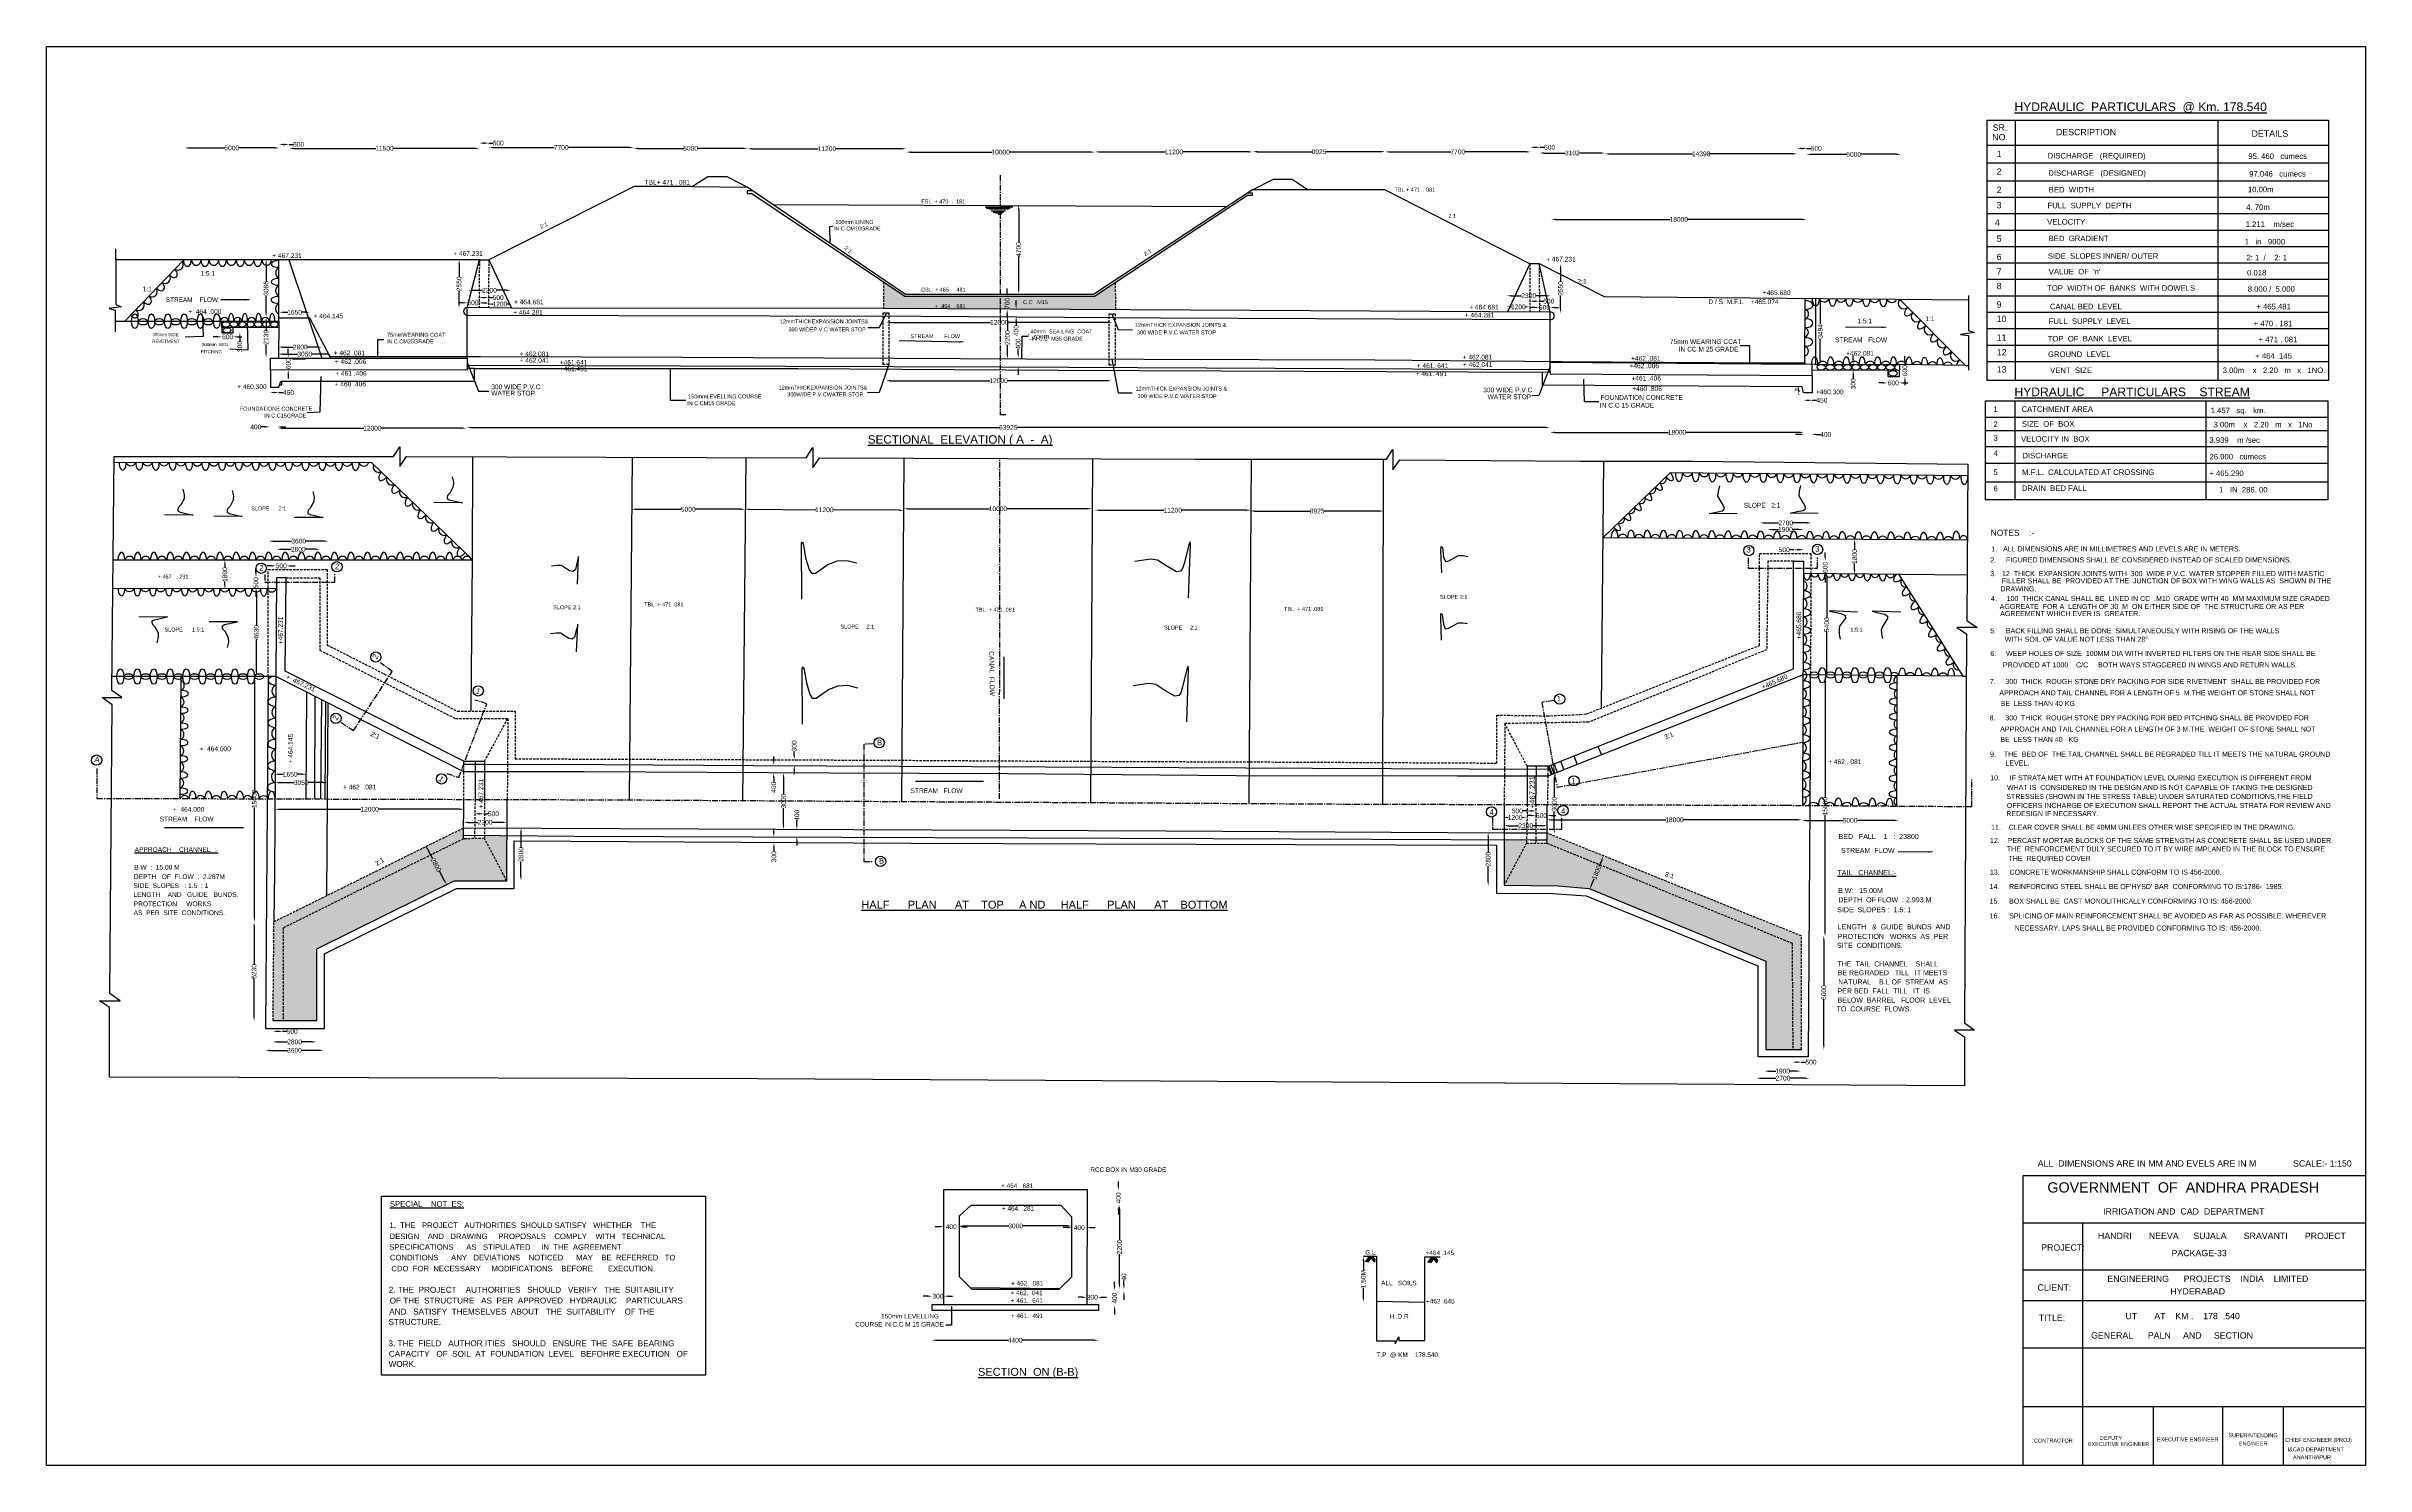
# Model space of a CAD drawing. Header units: millimetres. Extents: x -1227 to 145991, y 7047 to 97100.
import ezdxf

# ---------------------------------------------------------------- set-up
doc = ezdxf.new("R2010")
doc.units = ezdxf.units.MM
doc.header["$MEASUREMENT"] = 0
doc.linetypes.add('CENTER', pattern=[2, 1.25, -0.25, 0.25, -0.25])
doc.linetypes.add('DASHED', pattern=[0.75, 0.5, -0.25])
for name, color, linetype in [('DIM', 7, 'Continuous'), ('DWG', 7, 'Continuous'), ('TEXT', 7, 'Continuous'), ('TXT', 7, 'Continuous')]:
    doc.layers.add(name, color=color, linetype=linetype)
doc.styles.get("Standard").update_dxf_attribs({"font": 'arial.ttf'})
doc.dimstyles.new('Civil', dxfattribs={"dimtxt": 300, "dimasz": 275, "dimexe": 0.1, "dimexo": 0.0625, "dimgap": 0.09, "dimtad": 0, "dimdec": 0, "dimzin": 12, "dimdsep": 46, "dimtxsty": 'Standard', "dimcen": 0.1, "dimse1": 1, "dimse2": 1, "dimadec": 0, "dimazin": 2, "dimtfac": 1, "dimtdec": 0, "dimtofl": 0, "dimtmove": 0, "dimatfit": 3, "dimfxl": 1, "dimfrac": 1, "dimtolj": 1, "dimtzin": 0, "dimarcsym": 0})
pattern_1 = [(50, (0, 0), (717.2602, -62.752), [75, -825]), (355, (0, 0), (-138.7513, 752.192), [60, -660]), (100.4514, (59.8, -5.2), (578.5094, 689.4395), [63.74, -701.142]), (46.1842, (0, 200), (1067.241, -165.519), [112.5, -1237.5]), (96.6356, (88.9, 186.2), (934.663, 974.118), [95.61, -1051.713]), (351.1842, (0, 200), (934.662, 974.119), [90, -990]), (21, (100, 150), (596.907, -402.619), [75, -825]), (326, (100, 150), (243.3153, 725.15), [60, -660]), (71.4514, (149.74, 116.45), (840.2226, 322.5305), [63.74, -701.142]), (37.5, (0, 0), (12.15986, 332.89385), [0, -652, 0, -670, 0, -662.5]), (7.5, (0, 0), (263.0695, 394.4117), [0, -382, 0, -637, 0, -252.5]), (327.5, (-223, 0), (533.82244, -22.5549), [0, -250, 0, -780, 0, -1035]), (317.5, (-323, 0), (583.1862, 100.105), [0, -325, 0, -518, 0, -735])]

# ---------------------------------------------------------------- blocks, each defined once
blk = doc.blocks.new('*D2')
at = {"layer": 'Defpoints', "color": 0, "transparency": 16777216}
for p in [(7545, 90608), (13538, 90656), (13538, 90608)]:
    blk.add_point(p, dxfattribs=at)
at = {"layer": 'DIM', "color": 0, "lineweight": -2, "transparency": 16777216}
for p, q in [((7820, 90656), (10094, 90656)), ((13263, 90656), (10989, 90656))]:
    blk.add_line(p, q, dxfattribs=at)
at = {"layer": 'DIM', "color": 0, "transparency": 16777216}
for points in [[(7820, 90702), (7820, 90610), (7545, 90656)], [(13263, 90702), (13263, 90610), (13538, 90656)]]:
    blk.add_solid(points, dxfattribs=at)
at = {"layer": 'DIM', "color": 0, "transparency": 16777216, "insert": (10542, 90656), "char_height": 300, "attachment_point": 5}
blk.add_mtext('\\A1;5000', dxfattribs=at)
blk = doc.blocks.new('*D3')
at = {"layer": 'Defpoints', "color": 0, "transparency": 16777216}
for p in [(13538, 90656), (14175, 90880), (14175, 90656)]:
    blk.add_point(p, dxfattribs=at)
at = {"layer": 'DIM', "color": 0, "lineweight": -2, "transparency": 16777216}
for p, q in [((13813, 90880), (13900, 90880)), ((14175, 90880), (14452, 90880))]:
    blk.add_line(p, q, dxfattribs=at)
at = {"layer": 'DIM', "color": 0, "transparency": 16777216}
for points in [[(13813, 90926), (13813, 90834), (13538, 90880)], [(13900, 90926), (13900, 90834), (14175, 90880)]]:
    blk.add_solid(points, dxfattribs=at)
at = {"layer": 'DIM', "color": 0, "transparency": 16777216, "insert": (14783, 90880), "char_height": 300, "attachment_point": 5}
blk.add_mtext('\\A1;500', dxfattribs=at)
blk = doc.blocks.new('*D4')
at = {"layer": 'Defpoints', "color": 0, "transparency": 16777216}
for p in [(14191, 90601), (26268, 90629), (26268, 90601)]:
    blk.add_point(p, dxfattribs=at)
at = {"layer": 'DIM', "color": 0, "lineweight": -2, "transparency": 16777216}
for p, q in [((14466, 90629), (19680, 90629)), ((25993, 90629), (20779, 90629))]:
    blk.add_line(p, q, dxfattribs=at)
at = {"layer": 'DIM', "color": 0, "transparency": 16777216}
for points in [[(14466, 90675), (14466, 90583), (14191, 90629)], [(25993, 90675), (25993, 90583), (26268, 90629)]]:
    blk.add_solid(points, dxfattribs=at)
at = {"layer": 'DIM', "color": 0, "transparency": 16777216, "insert": (20229, 90629), "char_height": 300, "attachment_point": 5}
blk.add_mtext('\\A1;11500', dxfattribs=at)
blk = doc.blocks.new('*D5')
at = {"layer": 'Defpoints', "color": 0, "transparency": 16777216}
for p in [(26268, 90629), (26852, 90965), (26852, 90629)]:
    blk.add_point(p, dxfattribs=at)
at = {"layer": 'DIM', "color": 0, "lineweight": -2, "transparency": 16777216}
for p, q in [((26543, 90965), (26577, 90965)), ((26852, 90965), (27127, 90965))]:
    blk.add_line(p, q, dxfattribs=at)
at = {"layer": 'DIM', "color": 0, "transparency": 16777216}
for points in [[(26543, 91011), (26543, 90920), (26268, 90965)], [(26577, 91011), (26577, 90920), (26852, 90965)]]:
    blk.add_solid(points, dxfattribs=at)
at = {"layer": 'DIM', "color": 0, "transparency": 16777216, "insert": (27457, 90965), "char_height": 300, "attachment_point": 5}
blk.add_mtext('\\A1;500', dxfattribs=at)
blk = doc.blocks.new('*D6')
at = {"layer": 'Defpoints', "color": 0, "transparency": 16777216}
for p in [(26852, 90545), (36050, 90685), (36050, 90545)]:
    blk.add_point(p, dxfattribs=at)
at = {"layer": 'DIM', "color": 0, "lineweight": -2, "transparency": 16777216}
for p, q in [((27127, 90685), (31004, 90685)), ((35775, 90685), (31897, 90685))]:
    blk.add_line(p, q, dxfattribs=at)
at = {"layer": 'DIM', "color": 0, "transparency": 16777216}
for points in [[(27127, 90731), (27127, 90640), (26852, 90685)], [(35775, 90731), (35775, 90640), (36050, 90685)]]:
    blk.add_solid(points, dxfattribs=at)
at = {"layer": 'DIM', "color": 0, "transparency": 16777216, "insert": (31451, 90685), "char_height": 300, "attachment_point": 5}
blk.add_mtext('\\A1;7700', dxfattribs=at)
blk = doc.blocks.new('*D7')
at = {"layer": 'Defpoints', "color": 0, "transparency": 16777216}
for p in [(36050, 90685), (43285, 90685), (43285, 90629)]:
    blk.add_point(p, dxfattribs=at)
at = {"layer": 'DIM', "color": 0, "lineweight": -2, "transparency": 16777216}
for p, q in [((36325, 90629), (39220, 90629)), ((43010, 90629), (40115, 90629))]:
    blk.add_line(p, q, dxfattribs=at)
at = {"layer": 'DIM', "color": 0, "transparency": 16777216}
for points in [[(36325, 90675), (36325, 90584), (36050, 90629)], [(43010, 90675), (43010, 90584), (43285, 90629)]]:
    blk.add_solid(points, dxfattribs=at)
at = {"layer": 'DIM', "color": 0, "transparency": 16777216, "insert": (39667, 90629), "char_height": 300, "attachment_point": 5}
blk.add_mtext('\\A1;5000', dxfattribs=at)
blk = doc.blocks.new('*D8')
at = {"layer": 'Defpoints', "color": 0, "transparency": 16777216}
for p in [(43285, 90560), (53352, 90602), (53352, 90560)]:
    blk.add_point(p, dxfattribs=at)
at = {"layer": 'DIM', "color": 0, "lineweight": -2, "transparency": 16777216}
for p, q in [((43560, 90602), (47769, 90602)), ((53077, 90602), (48869, 90602))]:
    blk.add_line(p, q, dxfattribs=at)
at = {"layer": 'DIM', "color": 0, "transparency": 16777216}
for points in [[(43560, 90647), (43560, 90556), (43285, 90602)], [(53077, 90647), (53077, 90556), (53352, 90602)]]:
    blk.add_solid(points, dxfattribs=at)
at = {"layer": 'DIM', "color": 0, "transparency": 16777216, "insert": (48319, 90602), "char_height": 300, "attachment_point": 5}
blk.add_mtext('\\A1;11200', dxfattribs=at)
blk = doc.blocks.new('*D9')
at = {"layer": 'Defpoints', "color": 0, "transparency": 16777216}
for p in [(53352, 90602), (65344, 90602), (65344, 90392)]:
    blk.add_point(p, dxfattribs=at)
at = {"layer": 'DIM', "color": 0, "lineweight": -2, "transparency": 16777216}
for p, q in [((53627, 90392), (58798, 90392)), ((65069, 90392), (59898, 90392))]:
    blk.add_line(p, q, dxfattribs=at)
at = {"layer": 'DIM', "color": 0, "transparency": 16777216}
for points in [[(53627, 90437), (53627, 90346), (53352, 90392)], [(65069, 90437), (65069, 90346), (65344, 90392)]]:
    blk.add_solid(points, dxfattribs=at)
at = {"layer": 'DIM', "color": 0, "transparency": 16777216, "insert": (59348, 90392), "char_height": 300, "attachment_point": 5}
blk.add_mtext('\\A1;10000', dxfattribs=at)
blk = doc.blocks.new('*D10')
at = {"layer": 'Defpoints', "color": 0, "transparency": 16777216}
for p in [(65344, 90392), (75360, 90405), (75360, 90392)]:
    blk.add_point(p, dxfattribs=at)
at = {"layer": 'DIM', "color": 0, "lineweight": -2, "transparency": 16777216}
for p, q in [((65619, 90405), (69802, 90405)), ((75085, 90405), (70902, 90405))]:
    blk.add_line(p, q, dxfattribs=at)
at = {"layer": 'DIM', "color": 0, "transparency": 16777216}
for points in [[(65619, 90451), (65619, 90359), (65344, 90405)], [(75085, 90451), (75085, 90359), (75360, 90405)]]:
    blk.add_solid(points, dxfattribs=at)
at = {"layer": 'DIM', "color": 0, "transparency": 16777216, "insert": (70352, 90405), "char_height": 300, "attachment_point": 5}
blk.add_mtext('\\A1;11200', dxfattribs=at)
blk = doc.blocks.new('*D11')
at = {"layer": 'Defpoints', "color": 0, "transparency": 16777216}
for p in [(75360, 90405), (83747, 90419), (83747, 90405)]:
    blk.add_point(p, dxfattribs=at)
at = {"layer": 'DIM', "color": 0, "lineweight": -2, "transparency": 16777216}
for p, q in [((75635, 90419), (79104, 90419)), ((83472, 90419), (80003, 90419))]:
    blk.add_line(p, q, dxfattribs=at)
at = {"layer": 'DIM', "color": 0, "transparency": 16777216}
for points in [[(75635, 90464), (75635, 90373), (75360, 90419)], [(83472, 90464), (83472, 90373), (83747, 90419)]]:
    blk.add_solid(points, dxfattribs=at)
at = {"layer": 'DIM', "color": 0, "transparency": 16777216, "insert": (79554, 90419), "char_height": 300, "attachment_point": 5}
blk.add_mtext('\\A1;8925', dxfattribs=at)
blk = doc.blocks.new('*D12')
at = {"layer": 'Defpoints', "color": 0, "transparency": 16777216}
for p in [(83747, 90419), (92975, 90419), (92975, 90404)]:
    blk.add_point(p, dxfattribs=at)
at = {"layer": 'DIM', "color": 0, "lineweight": -2, "transparency": 16777216}
for p, q in [((84022, 90404), (87915, 90404)), ((92700, 90404), (88808, 90404))]:
    blk.add_line(p, q, dxfattribs=at)
at = {"layer": 'DIM', "color": 0, "transparency": 16777216}
for points in [[(84022, 90450), (84022, 90359), (83747, 90404)], [(92700, 90450), (92700, 90359), (92975, 90404)]]:
    blk.add_solid(points, dxfattribs=at)
at = {"layer": 'DIM', "color": 0, "transparency": 16777216, "insert": (88361, 90404), "char_height": 300, "attachment_point": 5}
blk.add_mtext('\\A1;7700', dxfattribs=at)
blk = doc.blocks.new('*D13')
at = {"layer": 'Defpoints', "color": 0, "transparency": 16777216}
for p in [(92975, 90404), (93585, 90699), (93585, 90404)]:
    blk.add_point(p, dxfattribs=at)
at = {"layer": 'DIM', "color": 0, "lineweight": -2, "transparency": 16777216}
for p, q in [((93250, 90699), (93310, 90699)), ((93585, 90699), (93860, 90699))]:
    blk.add_line(p, q, dxfattribs=at)
at = {"layer": 'DIM', "color": 0, "transparency": 16777216}
for points in [[(93250, 90745), (93250, 90653), (92975, 90699)], [(93310, 90745), (93310, 90653), (93585, 90699)]]:
    blk.add_solid(points, dxfattribs=at)
at = {"layer": 'DIM', "color": 0, "transparency": 16777216, "insert": (94191, 90699), "char_height": 300, "attachment_point": 5}
blk.add_mtext('\\A1;500', dxfattribs=at)
blk = doc.blocks.new('*D14')
at = {"layer": 'Defpoints', "color": 0, "transparency": 16777216}
for p in [(93557, 90321), (97718, 90335), (97718, 90321)]:
    blk.add_point(p, dxfattribs=at)
at = {"layer": 'DIM', "color": 0, "lineweight": -2, "transparency": 16777216}
for p, q in [((93832, 90335), (95191, 90335)), ((97443, 90335), (96084, 90335))]:
    blk.add_line(p, q, dxfattribs=at)
at = {"layer": 'DIM', "color": 0, "transparency": 16777216}
for points in [[(93832, 90381), (93832, 90289), (93557, 90335)], [(97443, 90381), (97443, 90289), (97718, 90335)]]:
    blk.add_solid(points, dxfattribs=at)
at = {"layer": 'DIM', "color": 0, "transparency": 16777216, "insert": (95637, 90335), "char_height": 300, "attachment_point": 5}
blk.add_mtext('\\A1;3102', dxfattribs=at)
blk = doc.blocks.new('*D15')
at = {"layer": 'Defpoints', "color": 0, "transparency": 16777216}
for p in [(97718, 90335), (109905, 90335), (109905, 90279)]:
    blk.add_point(p, dxfattribs=at)
at = {"layer": 'DIM', "color": 0, "lineweight": -2, "transparency": 16777216}
for p, q in [((97993, 90279), (103261, 90279)), ((109630, 90279), (104362, 90279))]:
    blk.add_line(p, q, dxfattribs=at)
at = {"layer": 'DIM', "color": 0, "transparency": 16777216}
for points in [[(97993, 90325), (97993, 90233), (97718, 90279)], [(109630, 90325), (109630, 90233), (109905, 90279)]]:
    blk.add_solid(points, dxfattribs=at)
at = {"layer": 'DIM', "color": 0, "transparency": 16777216, "insert": (103811, 90279), "char_height": 300, "attachment_point": 5}
blk.add_mtext('\\A1;14398', dxfattribs=at)
blk = doc.blocks.new('*D16')
at = {"layer": 'Defpoints', "color": 0, "transparency": 16777216}
for p in [(109905, 90279), (110514, 90630), (110514, 90279)]:
    blk.add_point(p, dxfattribs=at)
at = {"layer": 'DIM', "color": 0, "lineweight": -2, "transparency": 16777216}
for p, q in [((110180, 90630), (110239, 90630)), ((110514, 90630), (110789, 90630))]:
    blk.add_line(p, q, dxfattribs=at)
at = {"layer": 'DIM', "color": 0, "transparency": 16777216}
for points in [[(110180, 90676), (110180, 90584), (109905, 90630)], [(110239, 90676), (110239, 90584), (110514, 90630)]]:
    blk.add_solid(points, dxfattribs=at)
at = {"layer": 'DIM', "color": 0, "transparency": 16777216, "insert": (111120, 90630), "char_height": 300, "attachment_point": 5}
blk.add_mtext('\\A1;500', dxfattribs=at)
blk = doc.blocks.new('*D17')
at = {"layer": 'Defpoints', "color": 0, "transparency": 16777216}
for p in [(110500, 90182), (116496, 90252), (116496, 90182)]:
    blk.add_point(p, dxfattribs=at)
at = {"layer": 'DIM', "color": 0, "lineweight": -2, "transparency": 16777216}
for p, q in [((110775, 90252), (113051, 90252)), ((116221, 90252), (113946, 90252))]:
    blk.add_line(p, q, dxfattribs=at)
at = {"layer": 'DIM', "color": 0, "transparency": 16777216}
for points in [[(110775, 90298), (110775, 90206), (110500, 90252)], [(116221, 90298), (116221, 90206), (116496, 90252)]]:
    blk.add_solid(points, dxfattribs=at)
at = {"layer": 'DIM', "color": 0, "transparency": 16777216, "insert": (113498, 90252), "char_height": 300, "attachment_point": 5}
blk.add_mtext('\\A1;5000', dxfattribs=at)
blk = doc.blocks.new('*D18')
at = {"layer": 'Defpoints', "color": 0, "transparency": 16777216}
for p in [(9915, 78648), (10638, 78669), (10638, 78648)]:
    blk.add_point(p, dxfattribs=at)
at = {"layer": 'DIM', "color": 0, "lineweight": -2, "transparency": 16777216}
for p, q in [((9640, 78669), (9365, 78669)), ((10913, 78669), (11188, 78669))]:
    blk.add_line(p, q, dxfattribs=at)
at = {"layer": 'DIM', "color": 0, "transparency": 16777216}
for points in [[(9640, 78715), (9640, 78624), (9915, 78669)], [(10913, 78715), (10913, 78624), (10638, 78669)]]:
    blk.add_solid(points, dxfattribs=at)
at = {"layer": 'DIM', "color": 0, "transparency": 16777216, "insert": (10277, 78669), "char_height": 300, "attachment_point": 5}
blk.add_mtext('\\A1;600', dxfattribs=at)
blk = doc.blocks.new('*D19')
at = {"layer": 'Defpoints', "color": 0, "transparency": 16777216}
for p in [(10892, 79272), (10892, 78938), (11052, 78938)]:
    blk.add_point(p, dxfattribs=at)
at = {"layer": 'DIM', "color": 0, "lineweight": -2, "transparency": 16777216}
for p, q in [((11052, 79547), (11052, 79822)), ((11052, 78663), (11052, 78388))]:
    blk.add_line(p, q, dxfattribs=at)
at = {"layer": 'DIM', "color": 0, "transparency": 16777216}
for points in [[(11006, 79547), (11098, 79547), (11052, 79272)], [(11006, 78663), (11098, 78663), (11052, 78938)]]:
    blk.add_solid(points, dxfattribs=at)
at = {"layer": 'DIM', "color": 0, "transparency": 16777216, "insert": (11052, 78057), "char_height": 300, "attachment_point": 5, "rotation": 90}
blk.add_mtext('\\A1;300', dxfattribs=at)
blk = doc.blocks.new('*D20')
at = {"layer": 'Defpoints', "color": 0, "transparency": 16777216}
for p in [(12699, 79908), (12699, 77367), (12719, 77367)]:
    blk.add_point(p, dxfattribs=at)
at = {"layer": 'DIM', "color": 0, "lineweight": -2, "transparency": 16777216}
for p, q in [((12719, 79633), (12719, 79089)), ((12719, 77642), (12719, 78187))]:
    blk.add_line(p, q, dxfattribs=at)
at = {"layer": 'DIM', "color": 0, "transparency": 16777216}
for points in [[(12673, 79633), (12765, 79633), (12719, 79908)], [(12673, 77642), (12765, 77642), (12719, 77367)]]:
    blk.add_solid(points, dxfattribs=at)
at = {"layer": 'DIM', "color": 0, "transparency": 16777216, "insert": (12719, 78638), "char_height": 300, "attachment_point": 5, "rotation": 90}
blk.add_mtext('\\A1;2139', dxfattribs=at)
blk = doc.blocks.new('*D21')
at = {"layer": 'Defpoints', "color": 0, "transparency": 16777216}
for p in [(12720, 83562), (12739, 83562), (12739, 79923)]:
    blk.add_point(p, dxfattribs=at)
at = {"layer": 'DIM', "color": 0, "lineweight": -2, "transparency": 16777216}
for p, q in [((12720, 83287), (12720, 82190)), ((12720, 80198), (12720, 81295))]:
    blk.add_line(p, q, dxfattribs=at)
at = {"layer": 'DIM', "color": 0, "transparency": 16777216}
for points in [[(12674, 83287), (12766, 83287), (12720, 83562)], [(12674, 80198), (12766, 80198), (12720, 79923)]]:
    blk.add_solid(points, dxfattribs=at)
at = {"layer": 'DIM', "color": 0, "transparency": 16777216, "insert": (12720, 81742), "char_height": 300, "attachment_point": 5, "rotation": 90}
blk.add_mtext('\\A1;3086', dxfattribs=at)
blk = doc.blocks.new('*D22')
at = {"layer": 'Defpoints', "color": 0, "transparency": 16777216}
for p in [(13561, 80200), (15490, 80230), (15490, 80200)]:
    blk.add_point(p, dxfattribs=at)
at = {"layer": 'DIM', "color": 0, "lineweight": -2, "transparency": 16777216}
for p, q in [((13836, 80230), (14092, 80230)), ((15215, 80230), (14959, 80230))]:
    blk.add_line(p, q, dxfattribs=at)
at = {"layer": 'DIM', "color": 0, "transparency": 16777216}
for points in [[(13836, 80276), (13836, 80184), (13561, 80230)], [(15215, 80276), (15215, 80184), (15490, 80230)]]:
    blk.add_solid(points, dxfattribs=at)
at = {"layer": 'DIM', "color": 0, "transparency": 16777216, "insert": (14526, 80230), "char_height": 300, "attachment_point": 5}
blk.add_mtext('\\A1;1650', dxfattribs=at)
blk = doc.blocks.new('*D23')
at = {"layer": 'Defpoints', "color": 0, "transparency": 16777216}
for p in [(13503, 77979), (16274, 78019), (16274, 77979)]:
    blk.add_point(p, dxfattribs=at)
at = {"layer": 'DIM', "color": 0, "lineweight": -2, "transparency": 16777216}
for p, q in [((13778, 78019), (14438, 78019)), ((15999, 78019), (15339, 78019))]:
    blk.add_line(p, q, dxfattribs=at)
at = {"layer": 'DIM', "color": 0, "transparency": 16777216}
for points in [[(13778, 78065), (13778, 77973), (13503, 78019)], [(15999, 78065), (15999, 77973), (16274, 78019)]]:
    blk.add_solid(points, dxfattribs=at)
at = {"layer": 'DIM', "color": 0, "transparency": 16777216, "insert": (14889, 78019), "char_height": 300, "attachment_point": 5}
blk.add_mtext('\\A1;2800', dxfattribs=at)
blk = doc.blocks.new('*D24')
at = {"layer": 'Defpoints', "color": 0, "transparency": 16777216}
for p in [(13503, 77524), (16838, 77574), (16838, 77524)]:
    blk.add_point(p, dxfattribs=at)
at = {"layer": 'DIM', "color": 0, "lineweight": -2, "transparency": 16777216}
for p, q in [((13778, 77574), (14723, 77574)), ((16563, 77574), (15618, 77574))]:
    blk.add_line(p, q, dxfattribs=at)
at = {"layer": 'DIM', "color": 0, "transparency": 16777216}
for points in [[(13778, 77620), (13778, 77528), (13503, 77574)], [(16563, 77620), (16563, 77528), (16838, 77574)]]:
    blk.add_solid(points, dxfattribs=at)
at = {"layer": 'DIM', "color": 0, "transparency": 16777216, "insert": (15171, 77574), "char_height": 300, "attachment_point": 5}
blk.add_mtext('\\A1;3050', dxfattribs=at)
blk = doc.blocks.new('*D25')
at = {"layer": 'Defpoints', "color": 0, "transparency": 16777216}
for p in [(13958, 77356), (13958, 76575), (14127, 76575)]:
    blk.add_point(p, dxfattribs=at)
at = {"layer": 'DIM', "color": 0, "lineweight": -2, "transparency": 16777216}
for p, q in [((14127, 77631), (14127, 77906)), ((14127, 76300), (14127, 76025))]:
    blk.add_line(p, q, dxfattribs=at)
at = {"layer": 'DIM', "color": 0, "transparency": 16777216}
for points in [[(14081, 77631), (14172, 77631), (14127, 77356)], [(14081, 76300), (14172, 76300), (14127, 76575)]]:
    blk.add_solid(points, dxfattribs=at)
at = {"layer": 'DIM', "color": 0, "transparency": 16777216, "insert": (14127, 76966), "char_height": 300, "attachment_point": 5, "rotation": 90}
blk.add_mtext('\\A1;600', dxfattribs=at)
blk = doc.blocks.new('*D26')
at = {"layer": 'Defpoints', "color": 0, "transparency": 16777216}
for p in [(12967, 75231), (13533, 75231), (13533, 75139)]:
    blk.add_point(p, dxfattribs=at)
at = {"layer": 'DIM', "color": 0, "lineweight": -2, "transparency": 16777216}
for p, q in [((13242, 75139), (13258, 75139)), ((13533, 75139), (13808, 75139))]:
    blk.add_line(p, q, dxfattribs=at)
at = {"layer": 'DIM', "color": 0, "transparency": 16777216}
for points in [[(13242, 75185), (13242, 75093), (12967, 75139)], [(13258, 75185), (13258, 75093), (13533, 75139)]]:
    blk.add_solid(points, dxfattribs=at)
at = {"layer": 'DIM', "color": 0, "transparency": 16777216, "insert": (14145, 75139), "char_height": 300, "attachment_point": 5}
blk.add_mtext('\\A1;450', dxfattribs=at)
blk = doc.blocks.new('*D27')
at = {"layer": 'Defpoints', "color": 0, "transparency": 16777216}
for p in [(25495, 80758), (26213, 80828), (26213, 80758)]:
    blk.add_point(p, dxfattribs=at)
at = {"layer": 'DIM', "color": 0, "lineweight": -2, "transparency": 16777216}
for p, q in [((25220, 80828), (24945, 80828)), ((26488, 80828), (26763, 80828))]:
    blk.add_line(p, q, dxfattribs=at)
at = {"layer": 'DIM', "color": 0, "transparency": 16777216}
for points in [[(25220, 80874), (25220, 80782), (25495, 80828)], [(26488, 80874), (26488, 80782), (26213, 80828)]]:
    blk.add_solid(points, dxfattribs=at)
at = {"layer": 'DIM', "color": 0, "transparency": 16777216, "insert": (25854, 80828), "char_height": 300, "attachment_point": 5}
blk.add_mtext('\\A1;600', dxfattribs=at)
blk = doc.blocks.new('*D28')
at = {"layer": 'Defpoints', "color": 0, "transparency": 16777216}
for p in [(26231, 81143), (26844, 81161), (26844, 81143)]:
    blk.add_point(p, dxfattribs=at)
at = {"layer": 'DIM', "color": 0, "lineweight": -2, "transparency": 16777216}
for p, q in [((26506, 81161), (26569, 81161)), ((26844, 81161), (27119, 81161))]:
    blk.add_line(p, q, dxfattribs=at)
at = {"layer": 'DIM', "color": 0, "transparency": 16777216}
for points in [[(26506, 81207), (26506, 81115), (26231, 81161)], [(26569, 81207), (26569, 81115), (26844, 81161)]]:
    blk.add_solid(points, dxfattribs=at)
at = {"layer": 'DIM', "color": 0, "transparency": 16777216, "insert": (27450, 81161), "char_height": 300, "attachment_point": 5}
blk.add_mtext('\\A1;500', dxfattribs=at)
blk = doc.blocks.new('*D29')
at = {"layer": 'Defpoints', "color": 0, "transparency": 16777216}
for p in [(26818, 80723), (28308, 80749), (28308, 80723)]:
    blk.add_point(p, dxfattribs=at)
at = {"layer": 'DIM', "color": 0, "lineweight": -2, "transparency": 16777216}
for p, q in [((27093, 80749), (27130, 80749)), ((28033, 80749), (27997, 80749))]:
    blk.add_line(p, q, dxfattribs=at)
at = {"layer": 'DIM', "color": 0, "transparency": 16777216}
for points in [[(27093, 80795), (27093, 80703), (26818, 80749)], [(28033, 80795), (28033, 80703), (28308, 80749)]]:
    blk.add_solid(points, dxfattribs=at)
at = {"layer": 'DIM', "color": 0, "transparency": 16777216, "insert": (27563, 80749), "char_height": 300, "attachment_point": 5}
blk.add_mtext('\\A1;1200', dxfattribs=at)
blk = doc.blocks.new('*D30')
at = {"layer": 'Defpoints', "color": 0, "transparency": 16777216}
for p in [(25538, 81616), (28256, 81625), (28256, 81616)]:
    blk.add_point(p, dxfattribs=at)
at = {"layer": 'DIM', "color": 0, "lineweight": -2, "transparency": 16777216}
for p, q in [((25813, 81625), (26447, 81625)), ((27981, 81625), (27347, 81625))]:
    blk.add_line(p, q, dxfattribs=at)
at = {"layer": 'DIM', "color": 0, "transparency": 16777216}
for points in [[(25813, 81671), (25813, 81579), (25538, 81625)], [(27981, 81671), (27981, 81579), (28256, 81625)]]:
    blk.add_solid(points, dxfattribs=at)
at = {"layer": 'DIM', "color": 0, "transparency": 16777216, "insert": (26897, 81625), "char_height": 300, "attachment_point": 5}
blk.add_mtext('\\A1;2300', dxfattribs=at)
blk = doc.blocks.new('*D31')
at = {"layer": 'Defpoints', "color": 0, "transparency": 16777216}
for p in [(24960, 83561), (24969, 83561), (24960, 80504)]:
    blk.add_point(p, dxfattribs=at)
at = {"layer": 'DIM', "color": 0, "lineweight": -2, "transparency": 16777216}
for p, q in [((24969, 83286), (24969, 82482)), ((24969, 80779), (24969, 81582))]:
    blk.add_line(p, q, dxfattribs=at)
at = {"layer": 'DIM', "color": 0, "transparency": 16777216}
for points in [[(24923, 83286), (25015, 83286), (24969, 83561)], [(24923, 80779), (25015, 80779), (24969, 80504)]]:
    blk.add_solid(points, dxfattribs=at)
at = {"layer": 'DIM', "color": 0, "transparency": 16777216, "insert": (24969, 82032), "char_height": 300, "attachment_point": 5, "rotation": 90}
blk.add_mtext('\\A1;2550', dxfattribs=at)
blk = doc.blocks.new('*D32')
at = {"layer": 'Defpoints', "color": 0, "transparency": 16777216}
for p in [(59980, 77325), (59980, 76810), (60459, 77325)]:
    blk.add_point(p, dxfattribs=at)
at = {"layer": 'DIM', "color": 0, "lineweight": -2, "transparency": 16777216}
for p, q in [((60459, 77600), (60459, 77875)), ((60459, 76535), (60459, 76260))]:
    blk.add_line(p, q, dxfattribs=at)
at = {"layer": 'DIM', "color": 0, "transparency": 16777216}
for points in [[(60413, 77600), (60504, 77600), (60459, 77325)], [(60413, 76535), (60504, 76535), (60459, 76810)]]:
    blk.add_solid(points, dxfattribs=at)
at = {"layer": 'DIM', "color": 0, "transparency": 16777216, "insert": (60459, 78212), "char_height": 300, "attachment_point": 5, "rotation": 90}
blk.add_mtext('\\A1;400', dxfattribs=at)
blk = doc.blocks.new('*D33')
at = {"layer": 'Defpoints', "color": 0, "transparency": 16777216}
for p in [(59777, 79974), (59869, 79974), (59869, 77270)]:
    blk.add_point(p, dxfattribs=at)
at = {"layer": 'DIM', "color": 0, "lineweight": -2, "transparency": 16777216}
for p, q in [((59777, 79699), (59777, 79072)), ((59777, 77545), (59777, 78172))]:
    blk.add_line(p, q, dxfattribs=at)
at = {"layer": 'DIM', "color": 0, "transparency": 16777216}
for points in [[(59731, 79699), (59823, 79699), (59777, 79974)], [(59731, 77545), (59823, 77545), (59777, 77270)]]:
    blk.add_solid(points, dxfattribs=at)
at = {"layer": 'DIM', "color": 0, "transparency": 16777216, "insert": (59777, 78622), "char_height": 300, "attachment_point": 5, "rotation": 90}
blk.add_mtext('\\A1;2200', dxfattribs=at)
blk = doc.blocks.new('*D34')
at = {"layer": 'Defpoints', "color": 0, "transparency": 16777216}
for p in [(60293, 80434), (60293, 79955), (60330, 79955)]:
    blk.add_point(p, dxfattribs=at)
at = {"layer": 'DIM', "color": 0, "lineweight": -2, "transparency": 16777216}
for p, q in [((60330, 80709), (60330, 80984)), ((60330, 79680), (60330, 79405))]:
    blk.add_line(p, q, dxfattribs=at)
at = {"layer": 'DIM', "color": 0, "transparency": 16777216}
for points in [[(60284, 80709), (60375, 80709), (60330, 80434)], [(60284, 79680), (60375, 79680), (60330, 79955)]]:
    blk.add_solid(points, dxfattribs=at)
at = {"layer": 'DIM', "color": 0, "transparency": 16777216, "insert": (60330, 79068), "char_height": 300, "attachment_point": 5, "rotation": 90}
blk.add_mtext('\\A1;400', dxfattribs=at)
blk = doc.blocks.new('*D35')
at = {"layer": 'Defpoints', "color": 0, "transparency": 16777216}
for p in [(59704, 81188), (59759, 81188), (59704, 80397)]:
    blk.add_point(p, dxfattribs=at)
at = {"layer": 'DIM', "color": 0, "lineweight": -2, "transparency": 16777216}
for p, q in [((59759, 81463), (59759, 81738)), ((59759, 80122), (59759, 79847))]:
    blk.add_line(p, q, dxfattribs=at)
at = {"layer": 'DIM', "color": 0, "transparency": 16777216}
for points in [[(59713, 81463), (59805, 81463), (59759, 81188)], [(59713, 80122), (59805, 80122), (59759, 80397)]]:
    blk.add_solid(points, dxfattribs=at)
at = {"layer": 'DIM', "color": 0, "transparency": 16777216, "insert": (59759, 80792), "char_height": 300, "attachment_point": 5, "rotation": 90}
blk.add_mtext('\\A1;700', dxfattribs=at)
blk = doc.blocks.new('*D36')
at = {"layer": 'Defpoints', "color": 0, "transparency": 16777216}
for p in [(66440, 79590), (52084, 79486), (66440, 79486)]:
    blk.add_point(p, dxfattribs=at)
at = {"layer": 'DIM', "color": 0, "lineweight": -2, "transparency": 16777216}
for p, q in [((52359, 79590), (58712, 79590)), ((66165, 79590), (59812, 79590))]:
    blk.add_line(p, q, dxfattribs=at)
at = {"layer": 'DIM', "color": 0, "transparency": 16777216}
for points in [[(52359, 79636), (52359, 79544), (52084, 79590)], [(66165, 79636), (66165, 79544), (66440, 79590)]]:
    blk.add_solid(points, dxfattribs=at)
at = {"layer": 'DIM', "color": 0, "transparency": 16777216, "insert": (59262, 79590), "char_height": 300, "attachment_point": 5}
blk.add_mtext('\\A1;12000', dxfattribs=at)
blk = doc.blocks.new('*D37')
at = {"layer": 'Defpoints', "color": 0, "transparency": 16777216}
for p in [(60428, 87018), (60491, 87018), (60428, 81405)]:
    blk.add_point(p, dxfattribs=at)
at = {"layer": 'DIM', "color": 0, "lineweight": -2, "transparency": 16777216}
for p, q in [((60491, 86743), (60491, 84665)), ((60491, 81680), (60491, 83758))]:
    blk.add_line(p, q, dxfattribs=at)
at = {"layer": 'DIM', "color": 0, "transparency": 16777216}
for points in [[(60445, 86743), (60537, 86743), (60491, 87018)], [(60445, 81680), (60537, 81680), (60491, 81405)]]:
    blk.add_solid(points, dxfattribs=at)
at = {"layer": 'DIM', "color": 0, "transparency": 16777216, "insert": (60491, 84211), "char_height": 300, "attachment_point": 5, "rotation": 90}
blk.add_mtext('\\A1;4700', dxfattribs=at)
blk = doc.blocks.new('*D38')
at = {"layer": 'Defpoints', "color": 0, "transparency": 16777216}
for p in [(52063, 75991), (66377, 75991), (66377, 75887)]:
    blk.add_point(p, dxfattribs=at)
at = {"layer": 'DIM', "color": 0, "lineweight": -2, "transparency": 16777216}
for p, q in [((52338, 75887), (58670, 75887)), ((66102, 75887), (59770, 75887))]:
    blk.add_line(p, q, dxfattribs=at)
at = {"layer": 'DIM', "color": 0, "transparency": 16777216}
for points in [[(52338, 75933), (52338, 75841), (52063, 75887)], [(66102, 75933), (66102, 75841), (66377, 75887)]]:
    blk.add_solid(points, dxfattribs=at)
at = {"layer": 'DIM', "color": 0, "transparency": 16777216, "insert": (59220, 75887), "char_height": 300, "attachment_point": 5}
blk.add_mtext('\\A1;12000', dxfattribs=at)
blk = doc.blocks.new('*D39')
at = {"layer": 'Defpoints', "color": 0, "transparency": 16777216}
for p in [(91484, 80632), (92928, 80632), (92928, 80572)]:
    blk.add_point(p, dxfattribs=at)
at = {"layer": 'DIM', "color": 0, "lineweight": -2, "transparency": 16777216}
for p, q in [((91759, 80572), (91772, 80572)), ((92653, 80572), (92639, 80572))]:
    blk.add_line(p, q, dxfattribs=at)
at = {"layer": 'DIM', "color": 0, "transparency": 16777216}
for points in [[(91759, 80618), (91759, 80526), (91484, 80572)], [(92653, 80618), (92653, 80526), (92928, 80572)]]:
    blk.add_solid(points, dxfattribs=at)
at = {"layer": 'DIM', "color": 0, "transparency": 16777216, "insert": (92206, 80572), "char_height": 300, "attachment_point": 5}
blk.add_mtext('\\A1;1200', dxfattribs=at)
blk = doc.blocks.new('*D40')
at = {"layer": 'Defpoints', "color": 0, "transparency": 16777216}
for p in [(92938, 80773), (93540, 80933), (93540, 80773)]:
    blk.add_point(p, dxfattribs=at)
at = {"layer": 'DIM', "color": 0, "lineweight": -2, "transparency": 16777216}
for p, q in [((93213, 80933), (93265, 80933)), ((93540, 80933), (93815, 80933))]:
    blk.add_line(p, q, dxfattribs=at)
at = {"layer": 'DIM', "color": 0, "transparency": 16777216}
for points in [[(93213, 80979), (93213, 80887), (92938, 80933)], [(93265, 80979), (93265, 80887), (93540, 80933)]]:
    blk.add_solid(points, dxfattribs=at)
at = {"layer": 'DIM', "color": 0, "transparency": 16777216, "insert": (94146, 80933), "char_height": 300, "attachment_point": 5}
blk.add_mtext('\\A1;500', dxfattribs=at)
blk = doc.blocks.new('*D41')
at = {"layer": 'Defpoints', "color": 0, "transparency": 16777216}
for p in [(93530, 80512), (94212, 80532), (94212, 80512)]:
    blk.add_point(p, dxfattribs=at)
at = {"layer": 'DIM', "color": 0, "lineweight": -2, "transparency": 16777216}
for p, q in [((93255, 80532), (92980, 80532)), ((94487, 80532), (94762, 80532))]:
    blk.add_line(p, q, dxfattribs=at)
at = {"layer": 'DIM', "color": 0, "transparency": 16777216}
for points in [[(93255, 80578), (93255, 80486), (93530, 80532)], [(94487, 80578), (94487, 80486), (94212, 80532)]]:
    blk.add_solid(points, dxfattribs=at)
at = {"layer": 'DIM', "color": 0, "transparency": 16777216, "insert": (93871, 80532), "char_height": 300, "attachment_point": 5}
blk.add_mtext('\\A1;600', dxfattribs=at)
blk = doc.blocks.new('*D42')
at = {"layer": 'Defpoints', "color": 0, "transparency": 16777216}
for p in [(91484, 81274), (94252, 81274), (94252, 81274)]:
    blk.add_point(p, dxfattribs=at)
at = {"layer": 'DIM', "color": 0, "lineweight": -2, "transparency": 16777216}
for p, q in [((91759, 81274), (92418, 81274)), ((93977, 81274), (93318, 81274))]:
    blk.add_line(p, q, dxfattribs=at)
at = {"layer": 'DIM', "color": 0, "transparency": 16777216}
for points in [[(91759, 81319), (91759, 81228), (91484, 81274)], [(93977, 81319), (93977, 81228), (94252, 81274)]]:
    blk.add_solid(points, dxfattribs=at)
at = {"layer": 'DIM', "color": 0, "transparency": 16777216, "insert": (92868, 81274), "char_height": 300, "attachment_point": 5}
blk.add_mtext('\\A1;2300', dxfattribs=at)
blk = doc.blocks.new('*D43')
at = {"layer": 'Defpoints', "color": 0, "transparency": 16777216}
for p in [(94854, 83298), (94884, 83298), (94854, 80181)]:
    blk.add_point(p, dxfattribs=at)
at = {"layer": 'DIM', "color": 0, "lineweight": -2, "transparency": 16777216}
for p, q in [((94884, 83023), (94884, 82190)), ((94884, 80456), (94884, 81290))]:
    blk.add_line(p, q, dxfattribs=at)
at = {"layer": 'DIM', "color": 0, "transparency": 16777216}
for points in [[(94838, 83023), (94930, 83023), (94884, 83298)], [(94838, 80456), (94930, 80456), (94884, 80181)]]:
    blk.add_solid(points, dxfattribs=at)
at = {"layer": 'DIM', "color": 0, "transparency": 16777216, "insert": (94884, 81740), "char_height": 300, "attachment_point": 5, "rotation": 90}
blk.add_mtext('\\A1;2550', dxfattribs=at)
blk = doc.blocks.new('*D44')
at = {"layer": 'Defpoints', "color": 0, "transparency": 16777216}
for p in [(94287, 86233), (110498, 86233), (110498, 86121)]:
    blk.add_point(p, dxfattribs=at)
at = {"layer": 'DIM', "color": 0, "lineweight": -2, "transparency": 16777216}
for p, q in [((94562, 86121), (101843, 86121)), ((110223, 86121), (102943, 86121))]:
    blk.add_line(p, q, dxfattribs=at)
at = {"layer": 'DIM', "color": 0, "transparency": 16777216}
for points in [[(94562, 86167), (94562, 86075), (94287, 86121)], [(110223, 86167), (110223, 86075), (110498, 86121)]]:
    blk.add_solid(points, dxfattribs=at)
at = {"layer": 'DIM', "color": 0, "transparency": 16777216, "insert": (102393, 86121), "char_height": 300, "attachment_point": 5}
blk.add_mtext('\\A1;18000', dxfattribs=at)
blk = doc.blocks.new('*D45')
at = {"layer": 'Defpoints', "color": 0, "transparency": 16777216}
for p in [(111061, 81082), (111061, 76954), (111374, 76954)]:
    blk.add_point(p, dxfattribs=at)
at = {"layer": 'DIM', "color": 0, "lineweight": -2, "transparency": 16777216}
for p, q in [((111374, 80807), (111374, 79465)), ((111374, 77229), (111374, 78571))]:
    blk.add_line(p, q, dxfattribs=at)
at = {"layer": 'DIM', "color": 0, "transparency": 16777216}
for points in [[(111328, 80807), (111420, 80807), (111374, 81082)], [(111328, 77229), (111420, 77229), (111374, 76954)]]:
    blk.add_solid(points, dxfattribs=at)
at = {"layer": 'DIM', "color": 0, "transparency": 16777216, "insert": (111374, 79018), "char_height": 300, "attachment_point": 5, "rotation": 90}
blk.add_mtext('\\A1;3494', dxfattribs=at)
blk = doc.blocks.new('*D46')
at = {"layer": 'Defpoints', "color": 0, "transparency": 16777216}
for p in [(110315, 74839), (110867, 74839), (110867, 74645)]:
    blk.add_point(p, dxfattribs=at)
at = {"layer": 'DIM', "color": 0, "lineweight": -2, "transparency": 16777216}
for p, q in [((110590, 74645), (110592, 74645)), ((110867, 74645), (111142, 74645))]:
    blk.add_line(p, q, dxfattribs=at)
at = {"layer": 'DIM', "color": 0, "transparency": 16777216}
for points in [[(110590, 74691), (110590, 74599), (110315, 74645)], [(110592, 74691), (110592, 74599), (110867, 74645)]]:
    blk.add_solid(points, dxfattribs=at)
at = {"layer": 'DIM', "color": 0, "transparency": 16777216, "insert": (111479, 74645), "char_height": 300, "attachment_point": 5}
blk.add_mtext('\\A1;450', dxfattribs=at)
blk = doc.blocks.new('*D47')
at = {"layer": 'Defpoints', "color": 0, "transparency": 16777216}
for p in [(113417, 76939), (113417, 76567), (113462, 76567)]:
    blk.add_point(p, dxfattribs=at)
at = {"layer": 'DIM', "color": 0, "lineweight": -2, "transparency": 16777216}
for p, q in [((113462, 77214), (113462, 77489)), ((113462, 76292), (113462, 76017))]:
    blk.add_line(p, q, dxfattribs=at)
at = {"layer": 'DIM', "color": 0, "transparency": 16777216}
for points in [[(113416, 77214), (113507, 77214), (113462, 76939)], [(113416, 76292), (113507, 76292), (113462, 76567)]]:
    blk.add_solid(points, dxfattribs=at)
at = {"layer": 'DIM', "color": 0, "transparency": 16777216, "insert": (113462, 75686), "char_height": 300, "attachment_point": 5, "rotation": 90}
blk.add_mtext('\\A1;300', dxfattribs=at)
blk = doc.blocks.new('*D48')
at = {"layer": 'Defpoints', "color": 0, "transparency": 16777216}
for p in [(116413, 76901), (116413, 76150), (116746, 76150)]:
    blk.add_point(p, dxfattribs=at)
at = {"layer": 'DIM', "color": 0, "lineweight": -2, "transparency": 16777216}
for p, q in [((116746, 77176), (116746, 77451)), ((116746, 75875), (116746, 75600))]:
    blk.add_line(p, q, dxfattribs=at)
at = {"layer": 'DIM', "color": 0, "transparency": 16777216}
for points in [[(116700, 77176), (116792, 77176), (116746, 76901)], [(116700, 75875), (116792, 75875), (116746, 76150)]]:
    blk.add_solid(points, dxfattribs=at)
at = {"layer": 'DIM', "color": 0, "transparency": 16777216, "insert": (116746, 76525), "char_height": 300, "attachment_point": 5, "rotation": 90}
blk.add_mtext('\\A1;600', dxfattribs=at)
blk = doc.blocks.new('*D49')
at = {"layer": 'Defpoints', "color": 0, "transparency": 16777216}
for p in [(115633, 75852), (116385, 75852), (116385, 75746)]:
    blk.add_point(p, dxfattribs=at)
at = {"layer": 'DIM', "color": 0, "lineweight": -2, "transparency": 16777216}
for p, q in [((115358, 75746), (115083, 75746)), ((116660, 75746), (116935, 75746))]:
    blk.add_line(p, q, dxfattribs=at)
at = {"layer": 'DIM', "color": 0, "transparency": 16777216}
for points in [[(115358, 75791), (115358, 75700), (115633, 75746)], [(116660, 75791), (116660, 75700), (116385, 75746)]]:
    blk.add_solid(points, dxfattribs=at)
at = {"layer": 'DIM', "color": 0, "transparency": 16777216, "insert": (116009, 75746), "char_height": 300, "attachment_point": 5}
blk.add_mtext('\\A1;600', dxfattribs=at)
blk = doc.blocks.new('*D50')
at = {"layer": 'Defpoints', "color": 0, "transparency": 16777216}
for p in [(110361, 72492), (110832, 72492), (110832, 72481)]:
    blk.add_point(p, dxfattribs=at)
at = {"layer": 'DIM', "color": 0, "lineweight": -2, "transparency": 16777216}
for p, q in [((110086, 72481), (109811, 72481)), ((111107, 72481), (111382, 72481))]:
    blk.add_line(p, q, dxfattribs=at)
at = {"layer": 'DIM', "color": 0, "transparency": 16777216}
for points in [[(110086, 72527), (110086, 72435), (110361, 72481)], [(111107, 72527), (111107, 72435), (110832, 72481)]]:
    blk.add_solid(points, dxfattribs=at)
at = {"layer": 'DIM', "color": 0, "transparency": 16777216, "insert": (111719, 72481), "char_height": 300, "attachment_point": 5}
blk.add_mtext('\\A1;400', dxfattribs=at)
blk = doc.blocks.new('*D51')
at = {"layer": 'Defpoints', "color": 0, "transparency": 16777216}
for p in [(94230, 72610), (94230, 72513), (110329, 72513)]:
    blk.add_point(p, dxfattribs=at)
at = {"layer": 'DIM', "color": 0, "lineweight": -2, "transparency": 16777216}
for p, q in [((94505, 72610), (101730, 72610)), ((110054, 72610), (102830, 72610))]:
    blk.add_line(p, q, dxfattribs=at)
at = {"layer": 'DIM', "color": 0, "transparency": 16777216}
for points in [[(94505, 72656), (94505, 72564), (94230, 72610)], [(110054, 72656), (110054, 72564), (110329, 72610)]]:
    blk.add_solid(points, dxfattribs=at)
at = {"layer": 'DIM', "color": 0, "transparency": 16777216, "insert": (102280, 72610), "char_height": 300, "attachment_point": 5}
blk.add_mtext('\\A1;18000', dxfattribs=at)
blk = doc.blocks.new('*D52')
at = {"layer": 'Defpoints', "color": 0, "transparency": 16777216}
for p in [(25460, 72920), (25460, 72599), (94198, 72599)]:
    blk.add_point(p, dxfattribs=at)
at = {"layer": 'DIM', "color": 0, "lineweight": -2, "transparency": 16777216}
for p, q in [((25735, 72920), (59262, 72920)), ((93923, 72920), (60395, 72920))]:
    blk.add_line(p, q, dxfattribs=at)
at = {"layer": 'DIM', "color": 0, "transparency": 16777216}
for points in [[(25735, 72966), (25735, 72874), (25460, 72920)], [(93923, 72966), (93923, 72874), (94198, 72920)]]:
    blk.add_solid(points, dxfattribs=at)
at = {"layer": 'DIM', "color": 0, "transparency": 16777216, "insert": (59829, 72920), "char_height": 300, "attachment_point": 5}
blk.add_mtext('\\A1;63925', dxfattribs=at)
blk = doc.blocks.new('*D53')
at = {"layer": 'Defpoints', "color": 0, "transparency": 16777216}
for p in [(13491, 72905), (13491, 72872), (25439, 72905)]:
    blk.add_point(p, dxfattribs=at)
at = {"layer": 'DIM', "color": 0, "lineweight": -2, "transparency": 16777216}
for p, q in [((13766, 72872), (18915, 72872)), ((25164, 72872), (20015, 72872))]:
    blk.add_line(p, q, dxfattribs=at)
at = {"layer": 'DIM', "color": 0, "transparency": 16777216}
for points in [[(13766, 72918), (13766, 72827), (13491, 72872)], [(25164, 72918), (25164, 72827), (25439, 72872)]]:
    blk.add_solid(points, dxfattribs=at)
at = {"layer": 'DIM', "color": 0, "transparency": 16777216, "insert": (19465, 72872), "char_height": 300, "attachment_point": 5}
blk.add_mtext('\\A1;12000', dxfattribs=at)
blk = doc.blocks.new('*D54')
at = {"layer": 'Defpoints', "color": 0, "transparency": 16777216}
for p in [(12956, 72953), (12956, 72905), (13426, 72905)]:
    blk.add_point(p, dxfattribs=at)
at = {"layer": 'DIM', "color": 0, "lineweight": -2, "transparency": 16777216}
for p, q in [((12681, 72953), (12406, 72953)), ((13701, 72953), (13976, 72953))]:
    blk.add_line(p, q, dxfattribs=at)
at = {"layer": 'DIM', "color": 0, "transparency": 16777216}
for points in [[(12681, 72999), (12681, 72908), (12956, 72953)], [(13701, 72999), (13701, 72908), (13426, 72953)]]:
    blk.add_solid(points, dxfattribs=at)
at = {"layer": 'DIM', "color": 0, "transparency": 16777216, "insert": (12069, 72953), "char_height": 300, "attachment_point": 5}
blk.add_mtext('\\A1;400', dxfattribs=at)
blk = doc.blocks.new('*D55')
at = {"layer": 'Defpoints', "color": 0, "transparency": 16777216}
for p in [(12898, 65635), (16680, 65706), (16680, 65635)]:
    blk.add_point(p, dxfattribs=at)
at = {"layer": 'DIM', "color": 0, "lineweight": -2, "transparency": 16777216}
for p, q in [((13173, 65706), (14341, 65706)), ((16405, 65706), (15236, 65706))]:
    blk.add_line(p, q, dxfattribs=at)
at = {"layer": 'DIM', "color": 0, "transparency": 16777216}
for points in [[(13173, 65751), (13173, 65660), (12898, 65706)], [(16405, 65751), (16405, 65660), (16680, 65706)]]:
    blk.add_solid(points, dxfattribs=at)
at = {"layer": 'DIM', "color": 0, "transparency": 16777216, "insert": (14789, 65706), "char_height": 300, "attachment_point": 5}
blk.add_mtext('\\A1;3600', dxfattribs=at)
blk = doc.blocks.new('*D56')
at = {"layer": 'Defpoints', "color": 0, "transparency": 16777216}
for p in [(13379, 65283), (16140, 65283), (16140, 65189)]:
    blk.add_point(p, dxfattribs=at)
at = {"layer": 'DIM', "color": 0, "lineweight": -2, "transparency": 16777216}
for p, q in [((13654, 65189), (14309, 65189)), ((15865, 65189), (15210, 65189))]:
    blk.add_line(p, q, dxfattribs=at)
at = {"layer": 'DIM', "color": 0, "transparency": 16777216}
for points in [[(13654, 65235), (13654, 65144), (13379, 65189)], [(15865, 65235), (15865, 65144), (16140, 65189)]]:
    blk.add_solid(points, dxfattribs=at)
at = {"layer": 'DIM', "color": 0, "transparency": 16777216, "insert": (14759, 65189), "char_height": 300, "attachment_point": 5}
blk.add_mtext('\\A1;2800', dxfattribs=at)
blk = doc.blocks.new('*D57')
at = {"layer": 'Defpoints', "color": 0, "transparency": 16777216}
for p in [(13344, 64052), (14025, 64134), (14025, 64052)]:
    blk.add_point(p, dxfattribs=at)
at = {"layer": 'DIM', "color": 0, "lineweight": -2, "transparency": 16777216}
for p, q in [((13069, 64134), (12794, 64134)), ((14300, 64134), (14575, 64134))]:
    blk.add_line(p, q, dxfattribs=at)
at = {"layer": 'DIM', "color": 0, "transparency": 16777216}
for points in [[(13069, 64180), (13069, 64088), (13344, 64134)], [(14300, 64180), (14300, 64088), (14025, 64134)]]:
    blk.add_solid(points, dxfattribs=at)
at = {"layer": 'DIM', "color": 0, "transparency": 16777216, "insert": (13685, 64134), "char_height": 300, "attachment_point": 5}
blk.add_mtext('\\A1;500', dxfattribs=at)
blk = doc.blocks.new('*D58')
at = {"layer": 'Defpoints', "color": 0, "transparency": 16777216}
for p in [(12076, 63418), (12123, 63418), (12123, 62726)]:
    blk.add_point(p, dxfattribs=at)
at = {"layer": 'DIM', "color": 0, "lineweight": -2, "transparency": 16777216}
for p, q in [((12076, 63693), (12076, 63968)), ((12076, 62451), (12076, 62176))]:
    blk.add_line(p, q, dxfattribs=at)
at = {"layer": 'DIM', "color": 0, "transparency": 16777216}
for points in [[(12030, 63693), (12122, 63693), (12076, 63418)], [(12030, 62451), (12122, 62451), (12076, 62726)]]:
    blk.add_solid(points, dxfattribs=at)
at = {"layer": 'DIM', "color": 0, "transparency": 16777216, "insert": (12076, 63072), "char_height": 300, "attachment_point": 5, "rotation": 90}
blk.add_mtext('\\A1;500', dxfattribs=at)
blk = doc.blocks.new('*D59')
at = {"layer": 'Defpoints', "color": 0, "transparency": 16777216}
for p in [(9973, 64521), (10103, 64521), (9973, 62656)]:
    blk.add_point(p, dxfattribs=at)
at = {"layer": 'DIM', "color": 0, "lineweight": -2, "transparency": 16777216}
for p, q in [((10103, 64246), (10103, 64022)), ((10103, 62931), (10103, 63155))]:
    blk.add_line(p, q, dxfattribs=at)
at = {"layer": 'DIM', "color": 0, "transparency": 16777216}
for points in [[(10057, 64246), (10148, 64246), (10103, 64521)], [(10057, 62931), (10148, 62931), (10103, 62656)]]:
    blk.add_solid(points, dxfattribs=at)
at = {"layer": 'DIM', "color": 0, "transparency": 16777216, "insert": (10103, 63588), "char_height": 300, "attachment_point": 5, "rotation": 90}
blk.add_mtext('\\A1;1800', dxfattribs=at)
blk = doc.blocks.new('*D60')
at = {"layer": 'Defpoints', "color": 0, "transparency": 16777216}
for p in [(11904, 62692), (11904, 57151), (12104, 57151)]:
    blk.add_point(p, dxfattribs=at)
at = {"layer": 'DIM', "color": 0, "lineweight": -2, "transparency": 16777216}
for p, q in [((12104, 62417), (12104, 60375)), ((12104, 57426), (12104, 59468))]:
    blk.add_line(p, q, dxfattribs=at)
at = {"layer": 'DIM', "color": 0, "transparency": 16777216}
for points in [[(12058, 62417), (12150, 62417), (12104, 62692)], [(12058, 57426), (12150, 57426), (12104, 57151)]]:
    blk.add_solid(points, dxfattribs=at)
at = {"layer": 'DIM', "color": 0, "transparency": 16777216, "insert": (12104, 59921), "char_height": 300, "attachment_point": 5, "rotation": 90}
blk.add_mtext('\\A1;4630', dxfattribs=at)
blk = doc.blocks.new('*D61')
at = {"layer": 'Defpoints', "color": 0, "transparency": 16777216}
for p in [(12090, 57157), (11979, 41546), (12090, 41546)]:
    blk.add_point(p, dxfattribs=at)
at = {"layer": 'DIM', "color": 0, "lineweight": -2, "transparency": 16777216}
for p, q in [((11979, 56882), (11979, 49902)), ((11979, 41821), (11979, 48802))]:
    blk.add_line(p, q, dxfattribs=at)
at = {"layer": 'DIM', "color": 0, "transparency": 16777216}
for points in [[(11933, 56882), (12025, 56882), (11979, 57157)], [(11933, 41821), (12025, 41821), (11979, 41546)]]:
    blk.add_solid(points, dxfattribs=at)
at = {"layer": 'DIM', "color": 0, "transparency": 16777216, "insert": (11979, 49352), "char_height": 300, "attachment_point": 5, "rotation": 90}
blk.add_mtext('\\A1;15000', dxfattribs=at)
blk = doc.blocks.new('*D62')
at = {"layer": 'Defpoints', "color": 0, "transparency": 16777216}
for p in [(12025, 41542), (11958, 35263), (12025, 35263)]:
    blk.add_point(p, dxfattribs=at)
at = {"layer": 'DIM', "color": 0, "lineweight": -2, "transparency": 16777216}
for p, q in [((11958, 41267), (11958, 38850)), ((11958, 35538), (11958, 37955))]:
    blk.add_line(p, q, dxfattribs=at)
at = {"layer": 'DIM', "color": 0, "transparency": 16777216}
for points in [[(11912, 41267), (12004, 41267), (11958, 41542)], [(11912, 35538), (12004, 35538), (11958, 35263)]]:
    blk.add_solid(points, dxfattribs=at)
at = {"layer": 'DIM', "color": 0, "transparency": 16777216, "insert": (11958, 38403), "char_height": 300, "attachment_point": 5, "rotation": 90}
blk.add_mtext('\\A1;5230', dxfattribs=at)
blk = doc.blocks.new('*D63')
at = {"layer": 'Defpoints', "color": 0, "transparency": 16777216}
for p in [(12668, 33405), (16373, 33405), (16373, 33396)]:
    blk.add_point(p, dxfattribs=at)
at = {"layer": 'DIM', "color": 0, "lineweight": -2, "transparency": 16777216}
for p, q in [((12943, 33396), (14073, 33396)), ((16098, 33396), (14968, 33396))]:
    blk.add_line(p, q, dxfattribs=at)
at = {"layer": 'DIM', "color": 0, "transparency": 16777216}
for points in [[(12943, 33441), (12943, 33350), (12668, 33396)], [(16098, 33441), (16098, 33350), (16373, 33396)]]:
    blk.add_solid(points, dxfattribs=at)
at = {"layer": 'DIM', "color": 0, "transparency": 16777216, "insert": (14520, 33396), "char_height": 300, "attachment_point": 5}
blk.add_mtext('\\A1;3600', dxfattribs=at)
blk = doc.blocks.new('*D64')
at = {"layer": 'Defpoints', "color": 0, "transparency": 16777216}
for p in [(13155, 33941), (15905, 33941), (15905, 33931)]:
    blk.add_point(p, dxfattribs=at)
at = {"layer": 'DIM', "color": 0, "lineweight": -2, "transparency": 16777216}
for p, q in [((13430, 33931), (14080, 33931)), ((15630, 33931), (14980, 33931))]:
    blk.add_line(p, q, dxfattribs=at)
at = {"layer": 'DIM', "color": 0, "transparency": 16777216}
for points in [[(13430, 33977), (13430, 33885), (13155, 33931)], [(15630, 33977), (15630, 33885), (15905, 33931)]]:
    blk.add_solid(points, dxfattribs=at)
at = {"layer": 'DIM', "color": 0, "transparency": 16777216, "insert": (14530, 33931), "char_height": 300, "attachment_point": 5}
blk.add_mtext('\\A1;2800', dxfattribs=at)
blk = doc.blocks.new('*D65')
at = {"layer": 'Defpoints', "color": 0, "transparency": 16777216}
for p in [(13146, 34623), (13770, 34623), (13770, 34603)]:
    blk.add_point(p, dxfattribs=at)
at = {"layer": 'DIM', "color": 0, "lineweight": -2, "transparency": 16777216}
for p, q in [((13421, 34603), (13495, 34603)), ((13770, 34603), (14045, 34603))]:
    blk.add_line(p, q, dxfattribs=at)
at = {"layer": 'DIM', "color": 0, "transparency": 16777216}
for points in [[(13421, 34649), (13421, 34557), (13146, 34603)], [(13495, 34649), (13495, 34557), (13770, 34603)]]:
    blk.add_solid(points, dxfattribs=at)
at = {"layer": 'DIM', "color": 0, "transparency": 16777216, "insert": (14376, 34603), "char_height": 300, "attachment_point": 5}
blk.add_mtext('\\A1;500', dxfattribs=at)
blk = doc.blocks.new('*D66')
at = {"layer": 'Defpoints', "color": 0, "transparency": 16777216}
for p in [(22808, 46395), (24156, 43907), (24179, 43919)]:
    blk.add_point(p, dxfattribs=at)
at = {"layer": 'DIM', "color": 0, "lineweight": -2, "transparency": 16777216}
for p, q in [((22962, 46165), (23290, 45559)), ((24048, 44161), (23719, 44767))]:
    blk.add_line(p, q, dxfattribs=at)
at = {"layer": 'DIM', "color": 0, "transparency": 16777216}
for points in [[(23002, 46187), (22922, 46144), (22831, 46407)], [(24088, 44183), (24008, 44139), (24179, 43919)]]:
    blk.add_solid(points, dxfattribs=at)
at = {"layer": 'DIM', "color": 0, "transparency": 16777216, "insert": (23505, 45163), "char_height": 300, "attachment_point": 5, "rotation": 298.44696}
blk.add_mtext('\\A1;2800', dxfattribs=at)
blk = doc.blocks.new('*D67')
at = {"layer": 'Defpoints', "color": 0, "transparency": 16777216}
for p in [(28865, 47503), (28865, 44162), (28899, 44162)]:
    blk.add_point(p, dxfattribs=at)
at = {"layer": 'DIM', "color": 0, "lineweight": -2, "transparency": 16777216}
for p, q in [((28899, 47228), (28899, 46283)), ((28899, 44437), (28899, 45382))]:
    blk.add_line(p, q, dxfattribs=at)
at = {"layer": 'DIM', "color": 0, "transparency": 16777216}
for points in [[(28854, 47228), (28945, 47228), (28899, 47503)], [(28854, 44437), (28945, 44437), (28899, 44162)]]:
    blk.add_solid(points, dxfattribs=at)
at = {"layer": 'DIM', "color": 0, "transparency": 16777216, "insert": (28899, 45832), "char_height": 300, "attachment_point": 5, "rotation": 90}
blk.add_mtext('\\A1;2800', dxfattribs=at)
blk = doc.blocks.new('*D68')
at = {"layer": 'Defpoints', "color": 0, "transparency": 16777216}
for p in [(25262, 47756), (27987, 47863), (27987, 47756)]:
    blk.add_point(p, dxfattribs=at)
at = {"layer": 'DIM', "color": 0, "lineweight": -2, "transparency": 16777216}
for p, q in [((25537, 47863), (26175, 47863)), ((27712, 47863), (27075, 47863))]:
    blk.add_line(p, q, dxfattribs=at)
at = {"layer": 'DIM', "color": 0, "transparency": 16777216}
for points in [[(25537, 47909), (25537, 47817), (25262, 47863)], [(27712, 47909), (27712, 47817), (27987, 47863)]]:
    blk.add_solid(points, dxfattribs=at)
at = {"layer": 'DIM', "color": 0, "transparency": 16777216, "insert": (26625, 47863), "char_height": 300, "attachment_point": 5}
blk.add_mtext('\\A1;2300', dxfattribs=at)
blk = doc.blocks.new('*D69')
at = {"layer": 'Defpoints', "color": 0, "transparency": 16777216}
for p in [(25962, 48440), (26545, 48440), (26545, 48405)]:
    blk.add_point(p, dxfattribs=at)
at = {"layer": 'DIM', "color": 0, "lineweight": -2, "transparency": 16777216}
for p, q in [((26237, 48405), (26270, 48405)), ((26545, 48405), (26820, 48405))]:
    blk.add_line(p, q, dxfattribs=at)
at = {"layer": 'DIM', "color": 0, "transparency": 16777216}
for points in [[(26237, 48451), (26237, 48359), (25962, 48405)], [(26270, 48451), (26270, 48359), (26545, 48405)]]:
    blk.add_solid(points, dxfattribs=at)
at = {"layer": 'DIM', "color": 0, "transparency": 16777216, "insert": (27151, 48405), "char_height": 300, "attachment_point": 5}
blk.add_mtext('\\A1;500', dxfattribs=at)
blk = doc.blocks.new('*D70')
at = {"layer": 'Defpoints', "color": 0, "transparency": 16777216}
for p in [(13284, 48719), (25293, 48719), (25293, 48693)]:
    blk.add_point(p, dxfattribs=at)
at = {"layer": 'DIM', "color": 0, "lineweight": -2, "transparency": 16777216}
for p, q in [((13559, 48693), (18739, 48693)), ((25018, 48693), (19839, 48693))]:
    blk.add_line(p, q, dxfattribs=at)
at = {"layer": 'DIM', "color": 0, "transparency": 16777216}
for points in [[(13559, 48739), (13559, 48647), (13284, 48693)], [(25018, 48739), (25018, 48647), (25293, 48693)]]:
    blk.add_solid(points, dxfattribs=at)
at = {"layer": 'DIM', "color": 0, "transparency": 16777216, "insert": (19289, 48693), "char_height": 300, "attachment_point": 5}
blk.add_mtext('\\A1;12000', dxfattribs=at)
blk = doc.blocks.new('*D71')
at = {"layer": 'Defpoints', "color": 0, "transparency": 16777216}
for p in [(13275, 50403), (16623, 50403), (16623, 50383)]:
    blk.add_point(p, dxfattribs=at)
at = {"layer": 'DIM', "color": 0, "lineweight": -2, "transparency": 16777216}
for p, q in [((13550, 50383), (14501, 50383)), ((16348, 50383), (15396, 50383))]:
    blk.add_line(p, q, dxfattribs=at)
at = {"layer": 'DIM', "color": 0, "transparency": 16777216}
for points in [[(13550, 50429), (13550, 50337), (13275, 50383)], [(16348, 50429), (16348, 50337), (16623, 50383)]]:
    blk.add_solid(points, dxfattribs=at)
at = {"layer": 'DIM', "color": 0, "transparency": 16777216, "insert": (14949, 50383), "char_height": 300, "attachment_point": 5}
blk.add_mtext('\\A1;3050', dxfattribs=at)
blk = doc.blocks.new('*D72')
at = {"layer": 'Defpoints', "color": 0, "transparency": 16777216}
for p in [(13248, 50876), (15255, 50915), (15255, 50876)]:
    blk.add_point(p, dxfattribs=at)
at = {"layer": 'DIM', "color": 0, "lineweight": -2, "transparency": 16777216}
for p, q in [((13523, 50915), (13818, 50915)), ((14980, 50915), (14685, 50915))]:
    blk.add_line(p, q, dxfattribs=at)
at = {"layer": 'DIM', "color": 0, "transparency": 16777216}
for points in [[(13523, 50961), (13523, 50869), (13248, 50915)], [(14980, 50961), (14980, 50869), (15255, 50915)]]:
    blk.add_solid(points, dxfattribs=at)
at = {"layer": 'DIM', "color": 0, "transparency": 16777216, "insert": (14251, 50915), "char_height": 300, "attachment_point": 5}
blk.add_mtext('\\A1;1650', dxfattribs=at)
blk = doc.blocks.new('*D73')
at = {"layer": 'Defpoints', "color": 0, "transparency": 16777216}
for p in [(44809, 46927), (44809, 46562), (44953, 46562)]:
    blk.add_point(p, dxfattribs=at)
at = {"layer": 'DIM', "color": 0, "lineweight": -2, "transparency": 16777216}
for p, q in [((44953, 47202), (44953, 47477)), ((44953, 46287), (44953, 46012))]:
    blk.add_line(p, q, dxfattribs=at)
at = {"layer": 'DIM', "color": 0, "transparency": 16777216}
for points in [[(44907, 47202), (44999, 47202), (44953, 46927)], [(44907, 46287), (44999, 46287), (44953, 46562)]]:
    blk.add_solid(points, dxfattribs=at)
at = {"layer": 'DIM', "color": 0, "transparency": 16777216, "insert": (44953, 45681), "char_height": 300, "attachment_point": 5, "rotation": 90}
blk.add_mtext('\\A1;300', dxfattribs=at)
blk = doc.blocks.new('*D74')
at = {"layer": 'Defpoints', "color": 0, "transparency": 16777216}
for p in [(46282, 47421), (46412, 47421), (46282, 46940)]:
    blk.add_point(p, dxfattribs=at)
at = {"layer": 'DIM', "color": 0, "lineweight": -2, "transparency": 16777216}
for p, q in [((46412, 47696), (46412, 47971)), ((46412, 46665), (46412, 46390))]:
    blk.add_line(p, q, dxfattribs=at)
at = {"layer": 'DIM', "color": 0, "transparency": 16777216}
for points in [[(46366, 47696), (46458, 47696), (46412, 47421)], [(46366, 46665), (46458, 46665), (46412, 46940)]]:
    blk.add_solid(points, dxfattribs=at)
at = {"layer": 'DIM', "color": 0, "transparency": 16777216, "insert": (46412, 48308), "char_height": 300, "attachment_point": 5, "rotation": 90}
blk.add_mtext('\\A1;400', dxfattribs=at)
blk = doc.blocks.new('*D75')
at = {"layer": 'Defpoints', "color": 0, "transparency": 16777216}
for p in [(45565, 50991), (45656, 50991), (45656, 47421)]:
    blk.add_point(p, dxfattribs=at)
at = {"layer": 'DIM', "color": 0, "lineweight": -2, "transparency": 16777216}
for p, q in [((45565, 50716), (45565, 49654)), ((45565, 47696), (45565, 48759))]:
    blk.add_line(p, q, dxfattribs=at)
at = {"layer": 'DIM', "color": 0, "transparency": 16777216}
for points in [[(45519, 50716), (45611, 50716), (45565, 50991)], [(45519, 47696), (45611, 47696), (45565, 47421)]]:
    blk.add_solid(points, dxfattribs=at)
at = {"layer": 'DIM', "color": 0, "transparency": 16777216, "insert": (45565, 49206), "char_height": 300, "attachment_point": 5, "rotation": 90}
blk.add_mtext('\\A1;3000', dxfattribs=at)
blk = doc.blocks.new('*D76')
at = {"layer": 'Defpoints', "color": 0, "transparency": 16777216}
for p in [(44536, 51499), (44536, 50978), (44940, 50978)]:
    blk.add_point(p, dxfattribs=at)
at = {"layer": 'DIM', "color": 0, "lineweight": -2, "transparency": 16777216}
for p, q in [((44940, 51774), (44940, 52049)), ((44940, 50703), (44940, 50428))]:
    blk.add_line(p, q, dxfattribs=at)
at = {"layer": 'DIM', "color": 0, "transparency": 16777216}
for points in [[(44894, 51774), (44986, 51774), (44940, 51499)], [(44894, 50703), (44986, 50703), (44940, 50978)]]:
    blk.add_solid(points, dxfattribs=at)
at = {"layer": 'DIM', "color": 0, "transparency": 16777216, "insert": (44940, 50091), "char_height": 300, "attachment_point": 5, "rotation": 90}
blk.add_mtext('\\A1;400', dxfattribs=at)
blk = doc.blocks.new('*D77')
at = {"layer": 'Defpoints', "color": 0, "transparency": 16777216}
for p in [(46243, 51830), (46243, 51830), (46243, 51479)]:
    blk.add_point(p, dxfattribs=at)
at = {"layer": 'DIM', "color": 0, "lineweight": -2, "transparency": 16777216}
for p, q in [((46243, 52105), (46243, 52380)), ((46243, 51204), (46243, 50929))]:
    blk.add_line(p, q, dxfattribs=at)
at = {"layer": 'DIM', "color": 0, "transparency": 16777216}
for points in [[(46198, 52105), (46289, 52105), (46243, 51830)], [(46198, 51204), (46289, 51204), (46243, 51479)]]:
    blk.add_solid(points, dxfattribs=at)
at = {"layer": 'DIM', "color": 0, "transparency": 16777216, "insert": (46243, 52711), "char_height": 300, "attachment_point": 5, "rotation": 90}
blk.add_mtext('\\A1;300', dxfattribs=at)
blk = doc.blocks.new('*D78')
at = {"layer": 'Defpoints', "color": 0, "transparency": 16777216}
for p in [(35913, 67759), (43123, 67759), (43123, 67729)]:
    blk.add_point(p, dxfattribs=at)
at = {"layer": 'DIM', "color": 0, "lineweight": -2, "transparency": 16777216}
for p, q in [((36188, 67729), (39070, 67729)), ((42848, 67729), (39965, 67729))]:
    blk.add_line(p, q, dxfattribs=at)
at = {"layer": 'DIM', "color": 0, "transparency": 16777216}
for points in [[(36188, 67775), (36188, 67684), (35913, 67729)], [(42848, 67775), (42848, 67684), (43123, 67729)]]:
    blk.add_solid(points, dxfattribs=at)
at = {"layer": 'DIM', "color": 0, "transparency": 16777216, "insert": (39518, 67729), "char_height": 300, "attachment_point": 5}
blk.add_mtext('\\A1;5000', dxfattribs=at)
blk = doc.blocks.new('*D79')
at = {"layer": 'Defpoints', "color": 0, "transparency": 16777216}
for p in [(43123, 67729), (53186, 67666), (53186, 67663)]:
    blk.add_point(p, dxfattribs=at)
at = {"layer": 'DIM', "color": 0, "lineweight": -2, "transparency": 16777216}
for p, q in [((43398, 67726), (47605, 67699)), ((52911, 67665), (48705, 67692))]:
    blk.add_line(p, q, dxfattribs=at)
at = {"layer": 'DIM', "color": 0, "transparency": 16777216}
for points in [[(43398, 67771), (43398, 67680), (43123, 67727)], [(52912, 67711), (52911, 67619), (53186, 67663)]]:
    blk.add_solid(points, dxfattribs=at)
at = {"layer": 'DIM', "color": 0, "transparency": 16777216, "insert": (48155, 67695), "char_height": 300, "attachment_point": 5, "rotation": 359.63672}
blk.add_mtext('\\A1;11200', dxfattribs=at)
blk = doc.blocks.new('*D80')
at = {"layer": 'Defpoints', "color": 0, "transparency": 16777216}
for p in [(65144, 67759), (53214, 67679), (65144, 67679)]:
    blk.add_point(p, dxfattribs=at)
at = {"layer": 'DIM', "color": 0, "lineweight": -2, "transparency": 16777216}
for p, q in [((53489, 67759), (58629, 67759)), ((64869, 67759), (59729, 67759))]:
    blk.add_line(p, q, dxfattribs=at)
at = {"layer": 'DIM', "color": 0, "transparency": 16777216}
for points in [[(53489, 67805), (53489, 67713), (53214, 67759)], [(64869, 67805), (64869, 67713), (65144, 67759)]]:
    blk.add_solid(points, dxfattribs=at)
at = {"layer": 'DIM', "color": 0, "transparency": 16777216, "insert": (59179, 67759), "char_height": 300, "attachment_point": 5}
blk.add_mtext('\\A1;10000', dxfattribs=at)
blk = doc.blocks.new('*D81')
at = {"layer": 'Defpoints', "color": 0, "transparency": 16777216}
for p in [(65322, 67759), (75223, 67759), (75223, 67671)]:
    blk.add_point(p, dxfattribs=at)
at = {"layer": 'DIM', "color": 0, "lineweight": -2, "transparency": 16777216}
for p, q in [((65597, 67671), (69722, 67671)), ((74948, 67671), (70822, 67671))]:
    blk.add_line(p, q, dxfattribs=at)
at = {"layer": 'DIM', "color": 0, "transparency": 16777216}
for points in [[(65597, 67717), (65597, 67625), (65322, 67671)], [(74948, 67717), (74948, 67625), (75223, 67671)]]:
    blk.add_solid(points, dxfattribs=at)
at = {"layer": 'DIM', "color": 0, "transparency": 16777216, "insert": (70272, 67671), "char_height": 300, "attachment_point": 5}
blk.add_mtext('\\A1;11200', dxfattribs=at)
blk = doc.blocks.new('*D82')
at = {"layer": 'Defpoints', "color": 0, "transparency": 16777216}
for p in [(75205, 67636), (83665, 67636), (83665, 67616)]:
    blk.add_point(p, dxfattribs=at)
at = {"layer": 'DIM', "color": 0, "lineweight": -2, "transparency": 16777216}
for p, q in [((75480, 67616), (78986, 67616)), ((83390, 67616), (79885, 67616))]:
    blk.add_line(p, q, dxfattribs=at)
at = {"layer": 'DIM', "color": 0, "transparency": 16777216}
for points in [[(75480, 67662), (75480, 67570), (75205, 67616)], [(83390, 67662), (83390, 67570), (83665, 67616)]]:
    blk.add_solid(points, dxfattribs=at)
at = {"layer": 'DIM', "color": 0, "transparency": 16777216, "insert": (79435, 67616), "char_height": 300, "attachment_point": 5}
blk.add_mtext('\\A1;8925', dxfattribs=at)
blk = doc.blocks.new('*D83')
at = {"layer": 'Defpoints', "color": 0, "transparency": 16777216}
for p in [(107552, 66850), (110803, 66862), (110803, 66850)]:
    blk.add_point(p, dxfattribs=at)
at = {"layer": 'DIM', "color": 0, "lineweight": -2, "transparency": 16777216}
for p, q in [((107827, 66862), (108728, 66862)), ((110528, 66862), (109628, 66862))]:
    blk.add_line(p, q, dxfattribs=at)
at = {"layer": 'DIM', "color": 0, "transparency": 16777216}
for points in [[(107827, 66908), (107827, 66816), (107552, 66862)], [(110528, 66908), (110528, 66816), (110803, 66862)]]:
    blk.add_solid(points, dxfattribs=at)
at = {"layer": 'DIM', "color": 0, "transparency": 16777216, "insert": (109178, 66862), "char_height": 300, "attachment_point": 5}
blk.add_mtext('\\A1;2700', dxfattribs=at)
blk = doc.blocks.new('*D84')
at = {"layer": 'Defpoints', "color": 0, "transparency": 16777216}
for p in [(108033, 66406), (110299, 66442), (110299, 66406)]:
    blk.add_point(p, dxfattribs=at)
at = {"layer": 'DIM', "color": 0, "lineweight": -2, "transparency": 16777216}
for p, q in [((108308, 66442), (108732, 66442)), ((110024, 66442), (109599, 66442))]:
    blk.add_line(p, q, dxfattribs=at)
at = {"layer": 'DIM', "color": 0, "transparency": 16777216}
for points in [[(108308, 66487), (108308, 66396), (108033, 66442)], [(110024, 66487), (110024, 66396), (110299, 66442)]]:
    blk.add_solid(points, dxfattribs=at)
at = {"layer": 'DIM', "color": 0, "transparency": 16777216, "insert": (109166, 66442), "char_height": 300, "attachment_point": 5}
blk.add_mtext('\\A1;1900', dxfattribs=at)
blk = doc.blocks.new('*D85')
at = {"layer": 'Defpoints', "color": 0, "transparency": 16777216}
for p in [(109692, 65164), (109692, 65068), (110338, 65068)]:
    blk.add_point(p, dxfattribs=at)
at = {"layer": 'DIM', "color": 0, "lineweight": -2, "transparency": 16777216}
for p, q in [((109692, 65164), (109417, 65164)), ((110063, 65164), (109967, 65164))]:
    blk.add_line(p, q, dxfattribs=at)
at = {"layer": 'DIM', "color": 0, "transparency": 16777216}
for points in [[(109967, 65210), (109967, 65118), (109692, 65164)], [(110063, 65210), (110063, 65118), (110338, 65164)]]:
    blk.add_solid(points, dxfattribs=at)
at = {"layer": 'DIM', "color": 0, "transparency": 16777216, "insert": (109086, 65164), "char_height": 300, "attachment_point": 5}
blk.add_mtext('\\A1;500', dxfattribs=at)
blk = doc.blocks.new('*D86')
at = {"layer": 'Defpoints', "color": 0, "transparency": 16777216}
for p in [(113537, 65835), (113555, 65835), (113537, 63623)]:
    blk.add_point(p, dxfattribs=at)
at = {"layer": 'DIM', "color": 0, "lineweight": -2, "transparency": 16777216}
for p, q in [((113555, 65560), (113555, 65162)), ((113555, 63898), (113555, 64295))]:
    blk.add_line(p, q, dxfattribs=at)
at = {"layer": 'DIM', "color": 0, "transparency": 16777216}
for points in [[(113509, 65560), (113600, 65560), (113555, 65835)], [(113509, 63898), (113600, 63898), (113555, 63623)]]:
    blk.add_solid(points, dxfattribs=at)
at = {"layer": 'DIM', "color": 0, "transparency": 16777216, "insert": (113555, 64729), "char_height": 300, "attachment_point": 5, "rotation": 90}
blk.add_mtext('\\A1;1800', dxfattribs=at)
blk = doc.blocks.new('*D87')
at = {"layer": 'Defpoints', "color": 0, "transparency": 16777216}
for p in [(111549, 64439), (111549, 63638), (111689, 64439)]:
    blk.add_point(p, dxfattribs=at)
at = {"layer": 'DIM', "color": 0, "lineweight": -2, "transparency": 16777216}
for p, q in [((111689, 64714), (111689, 64989)), ((111689, 63363), (111689, 63088))]:
    blk.add_line(p, q, dxfattribs=at)
at = {"layer": 'DIM', "color": 0, "transparency": 16777216}
for points in [[(111643, 64714), (111735, 64714), (111689, 64439)], [(111643, 63363), (111735, 63363), (111689, 63638)]]:
    blk.add_solid(points, dxfattribs=at)
at = {"layer": 'DIM', "color": 0, "transparency": 16777216, "insert": (111689, 64039), "char_height": 300, "attachment_point": 5, "rotation": 90}
blk.add_mtext('\\A1;600', dxfattribs=at)
blk = doc.blocks.new('*D88')
at = {"layer": 'Defpoints', "color": 0, "transparency": 16777216}
for p in [(111765, 63624), (111788, 63624), (111765, 57184)]:
    blk.add_point(p, dxfattribs=at)
at = {"layer": 'DIM', "color": 0, "lineweight": -2, "transparency": 16777216}
for p, q in [((111788, 63349), (111788, 60851)), ((111788, 57459), (111788, 59956))]:
    blk.add_line(p, q, dxfattribs=at)
at = {"layer": 'DIM', "color": 0, "transparency": 16777216}
for points in [[(111742, 63349), (111834, 63349), (111788, 63624)], [(111742, 57459), (111834, 57459), (111788, 57184)]]:
    blk.add_solid(points, dxfattribs=at)
at = {"layer": 'DIM', "color": 0, "transparency": 16777216, "insert": (111788, 60404), "char_height": 300, "attachment_point": 5, "rotation": 90}
blk.add_mtext('\\A1;5400', dxfattribs=at)
blk = doc.blocks.new('*D89')
at = {"layer": 'Defpoints', "color": 0, "transparency": 16777216}
for p in [(111743, 57147), (111675, 40628), (111743, 40628)]:
    blk.add_point(p, dxfattribs=at)
at = {"layer": 'DIM', "color": 0, "lineweight": -2, "transparency": 16777216}
for p, q in [((111675, 56872), (111675, 49437)), ((111675, 40903), (111675, 48337))]:
    blk.add_line(p, q, dxfattribs=at)
at = {"layer": 'DIM', "color": 0, "transparency": 16777216}
for points in [[(111629, 56872), (111721, 56872), (111675, 57147)], [(111629, 40903), (111721, 40903), (111675, 40628)]]:
    blk.add_solid(points, dxfattribs=at)
at = {"layer": 'DIM', "color": 0, "transparency": 16777216, "insert": (111675, 48887), "char_height": 300, "attachment_point": 5, "rotation": 90}
blk.add_mtext('\\A1;15000', dxfattribs=at)
blk = doc.blocks.new('*D90')
at = {"layer": 'Defpoints', "color": 0, "transparency": 16777216}
for p in [(110204, 47964), (116335, 47986), (116335, 47964)]:
    blk.add_point(p, dxfattribs=at)
at = {"layer": 'DIM', "color": 0, "lineweight": -2, "transparency": 16777216}
for p, q in [((110479, 47986), (112822, 47986)), ((116060, 47986), (113717, 47986))]:
    blk.add_line(p, q, dxfattribs=at)
at = {"layer": 'DIM', "color": 0, "transparency": 16777216}
for points in [[(110479, 48032), (110479, 47940), (110204, 47986)], [(116060, 48032), (116060, 47940), (116335, 47986)]]:
    blk.add_solid(points, dxfattribs=at)
at = {"layer": 'DIM', "color": 0, "transparency": 16777216, "insert": (113269, 47986), "char_height": 300, "attachment_point": 5}
blk.add_mtext('\\A1;5000', dxfattribs=at)
blk = doc.blocks.new('*D91')
at = {"layer": 'Defpoints', "color": 0, "transparency": 16777216}
for p in [(111652, 40661), (111600, 33467), (111652, 33467)]:
    blk.add_point(p, dxfattribs=at)
at = {"layer": 'DIM', "color": 0, "lineweight": -2, "transparency": 16777216}
for p, q in [((111600, 40386), (111600, 37512)), ((111600, 33742), (111600, 36615))]:
    blk.add_line(p, q, dxfattribs=at)
at = {"layer": 'DIM', "color": 0, "transparency": 16777216}
for points in [[(111554, 40386), (111646, 40386), (111600, 40661)], [(111554, 33742), (111646, 33742), (111600, 33467)]]:
    blk.add_solid(points, dxfattribs=at)
at = {"layer": 'DIM', "color": 0, "transparency": 16777216, "insert": (111600, 37064), "char_height": 300, "attachment_point": 5, "rotation": 90}
blk.add_mtext('\\A1;6000', dxfattribs=at)
blk = doc.blocks.new('*D92')
at = {"layer": 'Defpoints', "color": 0, "transparency": 16777216}
for p in [(107339, 31749), (110681, 31749), (110681, 31628)]:
    blk.add_point(p, dxfattribs=at)
at = {"layer": 'DIM', "color": 0, "lineweight": -2, "transparency": 16777216}
for p, q in [((107614, 31628), (108560, 31628)), ((110406, 31628), (109460, 31628))]:
    blk.add_line(p, q, dxfattribs=at)
at = {"layer": 'DIM', "color": 0, "transparency": 16777216}
for points in [[(107614, 31674), (107614, 31582), (107339, 31628)], [(110406, 31674), (110406, 31582), (110681, 31628)]]:
    blk.add_solid(points, dxfattribs=at)
at = {"layer": 'DIM', "color": 0, "transparency": 16777216, "insert": (109010, 31628), "char_height": 300, "attachment_point": 5}
blk.add_mtext('\\A1;2700', dxfattribs=at)
blk = doc.blocks.new('*D93')
at = {"layer": 'Defpoints', "color": 0, "transparency": 16777216}
for p in [(107841, 32129), (110127, 32129), (110127, 32078)]:
    blk.add_point(p, dxfattribs=at)
at = {"layer": 'DIM', "color": 0, "lineweight": -2, "transparency": 16777216}
for p, q in [((108116, 32078), (108550, 32078)), ((109852, 32078), (109417, 32078))]:
    blk.add_line(p, q, dxfattribs=at)
at = {"layer": 'DIM', "color": 0, "transparency": 16777216}
for points in [[(108116, 32123), (108116, 32032), (107841, 32078)], [(109852, 32123), (109852, 32032), (110127, 32078)]]:
    blk.add_solid(points, dxfattribs=at)
at = {"layer": 'DIM', "color": 0, "transparency": 16777216, "insert": (108984, 32078), "char_height": 300, "attachment_point": 5}
blk.add_mtext('\\A1;1900', dxfattribs=at)
blk = doc.blocks.new('*D94')
at = {"layer": 'Defpoints', "color": 0, "transparency": 16777216}
for p in [(109607, 32666), (110179, 32666), (110179, 32648)]:
    blk.add_point(p, dxfattribs=at)
at = {"layer": 'DIM', "color": 0, "lineweight": -2, "transparency": 16777216}
for p, q in [((109882, 32648), (109904, 32648)), ((110179, 32648), (110454, 32648))]:
    blk.add_line(p, q, dxfattribs=at)
at = {"layer": 'DIM', "color": 0, "transparency": 16777216}
for points in [[(109882, 32694), (109882, 32602), (109607, 32648)], [(109904, 32694), (109904, 32602), (110179, 32648)]]:
    blk.add_solid(points, dxfattribs=at)
at = {"layer": 'DIM', "color": 0, "transparency": 16777216, "insert": (110785, 32648), "char_height": 300, "attachment_point": 5}
blk.add_mtext('\\A1;500', dxfattribs=at)
blk = doc.blocks.new('*D95')
at = {"layer": 'Defpoints', "color": 0, "transparency": 16777216}
for p in [(94027, 48022), (110214, 48022), (110214, 48022)]:
    blk.add_point(p, dxfattribs=at)
at = {"layer": 'DIM', "color": 0, "lineweight": -2, "transparency": 16777216}
for p, q in [((94302, 48022), (101571, 48022)), ((109939, 48022), (102671, 48022))]:
    blk.add_line(p, q, dxfattribs=at)
at = {"layer": 'DIM', "color": 0, "transparency": 16777216}
for points in [[(94302, 48068), (94302, 47976), (94027, 48022)], [(109939, 48068), (109939, 47976), (110214, 48022)]]:
    blk.add_solid(points, dxfattribs=at)
at = {"layer": 'DIM', "color": 0, "transparency": 16777216, "insert": (102121, 48022), "char_height": 300, "attachment_point": 5}
blk.add_mtext('\\A1;18000', dxfattribs=at)
blk = doc.blocks.new('*D96')
at = {"layer": 'Defpoints', "color": 0, "transparency": 16777216}
for p in [(91301, 47675), (94052, 47675), (94052, 47646)]:
    blk.add_point(p, dxfattribs=at)
at = {"layer": 'DIM', "color": 0, "lineweight": -2, "transparency": 16777216}
for p, q in [((91576, 47646), (92226, 47646)), ((93777, 47646), (93126, 47646))]:
    blk.add_line(p, q, dxfattribs=at)
at = {"layer": 'DIM', "color": 0, "transparency": 16777216}
for points in [[(91576, 47692), (91576, 47601), (91301, 47646)], [(93777, 47692), (93777, 47601), (94052, 47646)]]:
    blk.add_solid(points, dxfattribs=at)
at = {"layer": 'DIM', "color": 0, "transparency": 16777216, "insert": (92676, 47646), "char_height": 300, "attachment_point": 5}
blk.add_mtext('\\A1;2300', dxfattribs=at)
blk = doc.blocks.new('*D97')
at = {"layer": 'Defpoints', "color": 0, "transparency": 16777216}
for p in [(91272, 48124), (92734, 48167), (92734, 48124)]:
    blk.add_point(p, dxfattribs=at)
at = {"layer": 'DIM', "color": 0, "lineweight": -2, "transparency": 16777216}
for p, q in [((91547, 48167), (91570, 48167)), ((92459, 48167), (92437, 48167))]:
    blk.add_line(p, q, dxfattribs=at)
at = {"layer": 'DIM', "color": 0, "transparency": 16777216}
for points in [[(91547, 48213), (91547, 48121), (91272, 48167)], [(92459, 48213), (92459, 48121), (92734, 48167)]]:
    blk.add_solid(points, dxfattribs=at)
at = {"layer": 'DIM', "color": 0, "transparency": 16777216, "insert": (92003, 48167), "char_height": 300, "attachment_point": 5}
blk.add_mtext('\\A1;1200', dxfattribs=at)
blk = doc.blocks.new('*D98')
at = {"layer": 'Defpoints', "color": 0, "transparency": 16777216}
for p in [(92749, 48586), (92749, 48456), (93325, 48456)]:
    blk.add_point(p, dxfattribs=at)
at = {"layer": 'DIM', "color": 0, "lineweight": -2, "transparency": 16777216}
for p, q in [((92749, 48586), (92474, 48586)), ((93050, 48586), (93024, 48586))]:
    blk.add_line(p, q, dxfattribs=at)
at = {"layer": 'DIM', "color": 0, "transparency": 16777216}
for points in [[(93024, 48632), (93024, 48541), (92749, 48586)], [(93050, 48632), (93050, 48541), (93325, 48586)]]:
    blk.add_solid(points, dxfattribs=at)
at = {"layer": 'DIM', "color": 0, "transparency": 16777216, "insert": (92143, 48586), "char_height": 300, "attachment_point": 5}
blk.add_mtext('\\A1;500', dxfattribs=at)
blk = doc.blocks.new('*D99')
at = {"layer": 'Defpoints', "color": 0, "transparency": 16777216}
for p in [(93313, 48557), (94037, 48557), (94037, 48297)]:
    blk.add_point(p, dxfattribs=at)
at = {"layer": 'DIM', "color": 0, "lineweight": -2, "transparency": 16777216}
for p, q in [((93038, 48297), (92763, 48297)), ((94312, 48297), (94587, 48297))]:
    blk.add_line(p, q, dxfattribs=at)
at = {"layer": 'DIM', "color": 0, "transparency": 16777216}
for points in [[(93038, 48343), (93038, 48251), (93313, 48297)], [(94312, 48343), (94312, 48251), (94037, 48297)]]:
    blk.add_solid(points, dxfattribs=at)
at = {"layer": 'DIM', "color": 0, "transparency": 16777216, "insert": (93675, 48297), "char_height": 300, "attachment_point": 5}
blk.add_mtext('\\A1;600', dxfattribs=at)
blk = doc.blocks.new('*D100')
at = {"layer": 'Defpoints', "color": 0, "transparency": 16777216}
for p in [(94486, 50900), (94515, 50900), (94515, 47140)]:
    blk.add_point(p, dxfattribs=at)
at = {"layer": 'DIM', "color": 0, "lineweight": -2, "transparency": 16777216}
for p, q in [((94486, 50625), (94486, 49468)), ((94486, 47415), (94486, 48573))]:
    blk.add_line(p, q, dxfattribs=at)
at = {"layer": 'DIM', "color": 0, "transparency": 16777216}
for points in [[(94440, 50625), (94532, 50625), (94486, 50900)], [(94440, 47415), (94532, 47415), (94486, 47140)]]:
    blk.add_solid(points, dxfattribs=at)
at = {"layer": 'DIM', "color": 0, "transparency": 16777216, "insert": (94486, 49020), "char_height": 300, "attachment_point": 5, "rotation": 90}
blk.add_mtext('\\A1;3000', dxfattribs=at)
blk = doc.blocks.new('*D101')
at = {"layer": 'Defpoints', "color": 0, "transparency": 16777216}
for p in [(90327, 47213), (90293, 43844), (90327, 43844)]:
    blk.add_point(p, dxfattribs=at)
at = {"layer": 'DIM', "color": 0, "lineweight": -2, "transparency": 16777216}
for p, q in [((90293, 46938), (90293, 45978)), ((90293, 44119), (90293, 45078))]:
    blk.add_line(p, q, dxfattribs=at)
at = {"layer": 'DIM', "color": 0, "transparency": 16777216}
for points in [[(90247, 46938), (90339, 46938), (90293, 47213)], [(90247, 44119), (90339, 44119), (90293, 43844)]]:
    blk.add_solid(points, dxfattribs=at)
at = {"layer": 'DIM', "color": 0, "transparency": 16777216, "insert": (90293, 45528), "char_height": 300, "attachment_point": 5, "rotation": 90}
blk.add_mtext('\\A1;2800', dxfattribs=at)
blk = doc.blocks.new('*D102')
at = {"layer": 'Defpoints', "color": 0, "transparency": 16777216}
for p in [(97530, 45758), (97602, 45729), (96685, 43663)]:
    blk.add_point(p, dxfattribs=at)
at = {"layer": 'DIM', "color": 0, "lineweight": -2, "transparency": 16777216}
for p, q in [((96860, 43889), (97017, 44280)), ((97499, 45474), (97342, 45083))]:
    blk.add_line(p, q, dxfattribs=at)
at = {"layer": 'DIM', "color": 0, "transparency": 16777216}
for points in [[(97457, 45491), (97542, 45456), (97602, 45729)], [(96817, 43907), (96902, 43872), (96757, 43634)]]:
    blk.add_solid(points, dxfattribs=at)
at = {"layer": 'DIM', "color": 0, "transparency": 16777216, "insert": (97180, 44682), "char_height": 300, "attachment_point": 5, "rotation": 68.01514}
blk.add_mtext('\\A1;1800', dxfattribs=at)
blk = doc.blocks.new('*D103')
at = {"layer": 'Defpoints', "color": 0, "transparency": 16777216}
for p in [(82380, 20328), (82372, 17428), (82380, 17428)]:
    blk.add_point(p, dxfattribs=at)
at = {"layer": 'DIM', "color": 0, "lineweight": -2, "transparency": 16777216}
for p, q in [((82372, 20053), (82372, 19422)), ((82372, 17703), (82372, 18334))]:
    blk.add_line(p, q, dxfattribs=at)
at = {"layer": 'DIM', "color": 0, "transparency": 16777216}
for points in [[(82326, 20053), (82418, 20053), (82372, 20328)], [(82326, 17703), (82418, 17703), (82372, 17428)]]:
    blk.add_solid(points, dxfattribs=at)
at = {"layer": 'DIM', "color": 0, "transparency": 16777216, "insert": (82372, 18878), "char_height": 300, "attachment_point": 5, "rotation": 90}
blk.add_mtext('\\A1;1.50M', dxfattribs=at)
blk = doc.blocks.new('*D104')
at = {"layer": 'Defpoints', "color": 0, "transparency": 16777216}
for p in [(54986, 17798), (54986, 17739), (55750, 17739)]:
    blk.add_point(p, dxfattribs=at)
at = {"layer": 'DIM', "color": 0, "lineweight": -2, "transparency": 16777216}
for p, q in [((54711, 17798), (54436, 17798)), ((56025, 17798), (56300, 17798))]:
    blk.add_line(p, q, dxfattribs=at)
at = {"layer": 'DIM', "color": 0, "transparency": 16777216}
for points in [[(54711, 17844), (54711, 17752), (54986, 17798)], [(56025, 17844), (56025, 17752), (55750, 17798)]]:
    blk.add_solid(points, dxfattribs=at)
at = {"layer": 'DIM', "color": 0, "transparency": 16777216, "insert": (55368, 17798), "char_height": 300, "attachment_point": 5}
blk.add_mtext('\\A1;300', dxfattribs=at)
blk = doc.blocks.new('*D105')
at = {"layer": 'Defpoints', "color": 0, "transparency": 16777216}
for p in [(65514, 17724), (64816, 17665), (65514, 17665)]:
    blk.add_point(p, dxfattribs=at)
at = {"layer": 'DIM', "color": 0, "lineweight": -2, "transparency": 16777216}
for p, q in [((64541, 17724), (64266, 17724)), ((65789, 17724), (66064, 17724))]:
    blk.add_line(p, q, dxfattribs=at)
at = {"layer": 'DIM', "color": 0, "transparency": 16777216}
for points in [[(64541, 17770), (64541, 17678), (64816, 17724)], [(65789, 17770), (65789, 17678), (65514, 17724)]]:
    blk.add_solid(points, dxfattribs=at)
at = {"layer": 'DIM', "color": 0, "transparency": 16777216, "insert": (65165, 17724), "char_height": 300, "attachment_point": 5}
blk.add_mtext('\\A1;300', dxfattribs=at)
blk = doc.blocks.new('*D106')
at = {"layer": 'Defpoints', "color": 0, "transparency": 16777216}
for p in [(66460, 18153), (66578, 18153), (66460, 17193)]:
    blk.add_point(p, dxfattribs=at)
at = {"layer": 'DIM', "color": 0, "lineweight": -2, "transparency": 16777216}
for p, q in [((66578, 18428), (66578, 18703)), ((66578, 16918), (66578, 16643))]:
    blk.add_line(p, q, dxfattribs=at)
at = {"layer": 'DIM', "color": 0, "transparency": 16777216}
for points in [[(66533, 18428), (66624, 18428), (66578, 18153)], [(66533, 16918), (66624, 16918), (66578, 17193)]]:
    blk.add_solid(points, dxfattribs=at)
at = {"layer": 'DIM', "color": 0, "transparency": 16777216, "insert": (66578, 17673), "char_height": 300, "attachment_point": 5, "rotation": 90}
blk.add_mtext('\\A1;400', dxfattribs=at)
blk = doc.blocks.new('*D107')
at = {"layer": 'Defpoints', "color": 0, "transparency": 16777216}
for p in [(66833, 18246), (66833, 18113), (67172, 18246)]:
    blk.add_point(p, dxfattribs=at)
at = {"layer": 'DIM', "color": 0, "lineweight": -2, "transparency": 16777216}
for p, q in [((67172, 18521), (67172, 18796)), ((67172, 17838), (67172, 17563))]:
    blk.add_line(p, q, dxfattribs=at)
at = {"layer": 'DIM', "color": 0, "transparency": 16777216}
for points in [[(67127, 18521), (67218, 18521), (67172, 18246)], [(67127, 17838), (67218, 17838), (67172, 18113)]]:
    blk.add_solid(points, dxfattribs=at)
at = {"layer": 'DIM', "color": 0, "transparency": 16777216, "insert": (67172, 19017), "char_height": 300, "attachment_point": 5, "rotation": 90}
blk.add_mtext('\\A1;40', dxfattribs=at)
blk = doc.blocks.new('*D108')
at = {"layer": 'Defpoints', "color": 0, "transparency": 16777216}
for p in [(66818, 23567), (66892, 23567), (66818, 18276)]:
    blk.add_point(p, dxfattribs=at)
at = {"layer": 'DIM', "color": 0, "lineweight": -2, "transparency": 16777216}
for p, q in [((66892, 23292), (66892, 21371)), ((66892, 18551), (66892, 20471))]:
    blk.add_line(p, q, dxfattribs=at)
at = {"layer": 'DIM', "color": 0, "transparency": 16777216}
for points in [[(66846, 23292), (66938, 23292), (66892, 23567)], [(66846, 18551), (66938, 18551), (66892, 18276)]]:
    blk.add_solid(points, dxfattribs=at)
at = {"layer": 'DIM', "color": 0, "transparency": 16777216, "insert": (66892, 20921), "char_height": 300, "attachment_point": 5, "rotation": 90}
blk.add_mtext('\\A1;2200', dxfattribs=at)
blk = doc.blocks.new('*D109')
at = {"layer": 'Defpoints', "color": 0, "transparency": 16777216}
for p in [(66685, 24526), (66818, 24526), (66685, 23537)]:
    blk.add_point(p, dxfattribs=at)
at = {"layer": 'DIM', "color": 0, "lineweight": -2, "transparency": 16777216}
for p, q in [((66818, 24801), (66818, 25076)), ((66818, 23262), (66818, 22987))]:
    blk.add_line(p, q, dxfattribs=at)
at = {"layer": 'DIM', "color": 0, "transparency": 16777216}
for points in [[(66772, 24801), (66864, 24801), (66818, 24526)], [(66772, 23262), (66864, 23262), (66818, 23537)]]:
    blk.add_solid(points, dxfattribs=at)
at = {"layer": 'DIM', "color": 0, "transparency": 16777216, "insert": (66818, 24032), "char_height": 300, "attachment_point": 5, "rotation": 90}
blk.add_mtext('\\A1;400', dxfattribs=at)
blk = doc.blocks.new('*D110')
at = {"layer": 'Defpoints', "color": 0, "transparency": 16777216}
for p in [(55744, 22134), (56675, 22207), (56675, 22134)]:
    blk.add_point(p, dxfattribs=at)
at = {"layer": 'DIM', "color": 0, "lineweight": -2, "transparency": 16777216}
for p, q in [((55469, 22207), (55194, 22207)), ((56950, 22207), (57225, 22207))]:
    blk.add_line(p, q, dxfattribs=at)
at = {"layer": 'DIM', "color": 0, "transparency": 16777216}
for points in [[(55469, 22253), (55469, 22162), (55744, 22207)], [(56950, 22253), (56950, 22162), (56675, 22207)]]:
    blk.add_solid(points, dxfattribs=at)
at = {"layer": 'DIM', "color": 0, "transparency": 16777216, "insert": (56209, 22207), "char_height": 300, "attachment_point": 5}
blk.add_mtext('\\A1;400', dxfattribs=at)
blk = doc.blocks.new('*D111')
at = {"layer": 'Defpoints', "color": 0, "transparency": 16777216}
for p in [(63858, 22252), (56749, 22060), (63858, 22060)]:
    blk.add_point(p, dxfattribs=at)
at = {"layer": 'DIM', "color": 0, "lineweight": -2, "transparency": 16777216}
for p, q in [((57024, 22252), (59856, 22252)), ((63583, 22252), (60751, 22252))]:
    blk.add_line(p, q, dxfattribs=at)
at = {"layer": 'DIM', "color": 0, "transparency": 16777216}
for points in [[(57024, 22298), (57024, 22206), (56749, 22252)], [(63583, 22298), (63583, 22206), (63858, 22252)]]:
    blk.add_solid(points, dxfattribs=at)
at = {"layer": 'DIM', "color": 0, "transparency": 16777216, "insert": (60303, 22252), "char_height": 300, "attachment_point": 5}
blk.add_mtext('\\A1;3000', dxfattribs=at)
blk = doc.blocks.new('*D112')
at = {"layer": 'Defpoints', "color": 0, "transparency": 16777216}
for p in [(63873, 22089), (64804, 22148), (64804, 22089)]:
    blk.add_point(p, dxfattribs=at)
at = {"layer": 'DIM', "color": 0, "lineweight": -2, "transparency": 16777216}
for p, q in [((63598, 22148), (63323, 22148)), ((65079, 22148), (65354, 22148))]:
    blk.add_line(p, q, dxfattribs=at)
at = {"layer": 'DIM', "color": 0, "transparency": 16777216}
for points in [[(63598, 22194), (63598, 22103), (63873, 22148)], [(65079, 22194), (65079, 22103), (64804, 22148)]]:
    blk.add_solid(points, dxfattribs=at)
at = {"layer": 'DIM', "color": 0, "transparency": 16777216, "insert": (64339, 22148), "char_height": 300, "attachment_point": 5}
blk.add_mtext('\\A1;400', dxfattribs=at)
blk = doc.blocks.new('*D113')
at = {"layer": 'Defpoints', "color": 0, "transparency": 16777216}
for p in [(54993, 14814), (65547, 15003), (65547, 14814)]:
    blk.add_point(p, dxfattribs=at)
at = {"layer": 'DIM', "color": 0, "lineweight": -2, "transparency": 16777216}
for p, q in [((55268, 15003), (59817, 15003)), ((65272, 15003), (60724, 15003))]:
    blk.add_line(p, q, dxfattribs=at)
at = {"layer": 'DIM', "color": 0, "transparency": 16777216}
for points in [[(55268, 15049), (55268, 14957), (54993, 15003)], [(65272, 15049), (65272, 14957), (65547, 15003)]]:
    blk.add_solid(points, dxfattribs=at)
at = {"layer": 'DIM', "color": 0, "transparency": 16777216, "insert": (60270, 15003), "char_height": 300, "attachment_point": 5}
blk.add_mtext('\\A1;4400', dxfattribs=at)

msp = doc.modelspace()

# ---------------------------------------------------------------- hatches: boundary and pattern name
at = {"layer": 'DWG'}
h = msp.add_hatch(dxfattribs=at)
h.set_pattern_fill('AR-CONC', color=256, scale=50)
h.set_pattern_definition([(50, (0, 0), (358.6301, -31.3761), [37.5, -412.5]), (355, (0, 0), (-69.3757, 376.0961), [30, -330]), (100.45144, (29.9, -2.6), (289.2544, 344.72), [31.8701, -350.571]), (46.1842, (0, 100), (533.6207, -82.7596), [56.25, -618.75]), (96.63564, (44.47, 93.1), (467.331, 487.0593), [47.8052, -525.857]), (351.18416, (0, 100), (467.331, 487.0593), [45, -495]), (21, (50, 75), (298.4535, -201.30945), [37.5, -412.5]), (326, (50, 75), (121.6577, 362.575), [30, -330]), (71.45144, (74.87, 58.22), (420.1112, 161.2656), [31.8701, -350.571]), (37.5, (0, 0), (6.07993, 166.44693), [0, -326, 0, -335, 0, -331.25]), (7.5, (0, 0), (131.53477, 197.20586), [0, -191, 0, -318.5, 0, -126.25]), (327.5, (-111.5, 0), (266.91122, -11.27744), [0, -125, 0, -390, 0, -517.5]), (317.5, (-161.5, 0), (291.5931, 50.0525), [0, -162.5, 0, -259, 0, -367.5])])
h.paths.add_polyline_path([(66615.6, 82126.5), (65294.9, 81255.6), (59307.5, 81255.6), (59307.5, 80420.6), (59982.3, 80416.8), (66639.7, 80383.6)])
h.paths.add_polyline_path([(59307.5, 81255.6), (53259.2, 81255.6), (51912.3, 82159.5), (51900.2, 80462.2), (59307.5, 80420.6)])
h.paths.add_polyline_path([(60070.1, 80367.9), (60070.1, 81217.2), (59451.9, 81217.2), (59451.9, 80367.9)], flags=9)
h.paths.add_polyline_path([(60708, 80676.2), (62409.2, 80676.2), (62409.2, 81064), (60708, 81064)], flags=24)
h.paths.add_polyline_path([(55108.6, 80426.1), (57187.8, 80426.1), (57187.8, 80809.1), (55108.6, 80809.1)], flags=25)
h = msp.add_hatch(dxfattribs=at)
h.set_pattern_fill('AR-CONC', color=256, scale=100, style=0)
h.set_pattern_definition(pattern_1)
h.paths.add_polyline_path([(24667, 44150.2), (27993.6, 44150.2), (26576.1, 46851.3), (25248.7, 46815.9), (18388.7, 43433.7), (13807, 41159.8), (13806.8, 35287.5), (15935, 35287.5), (15935, 39839.5)])
h.paths.add_polyline_path([(25248.7, 46815.9), (25253.6, 47513), (13218.9, 41558.6), (13162.7, 35287.5), (13806.8, 35287.5), (13807, 41159.8), (18388.7, 43433.7)])
h.paths.add_polyline_path([(28012, 47031.6), (26576.1, 47043.5), (26576.1, 46851.3), (27993.6, 44150.2)])
h = msp.add_hatch(dxfattribs=at)
h.set_pattern_fill('AR-CONC', color=256, scale=100, style=0)
h.set_pattern_definition(pattern_1)
h.paths.add_polyline_path([(109584.8, 40205), (94022.5, 46538.8), (92728.3, 46548.6), (91309, 43873.3), (94738.9, 43831.1), (96695, 43662.4), (107926.4, 39061.3), (107926.4, 33454.8), (109629.3, 33454.8)])
h.paths.add_polyline_path([(94043.2, 47177.4), (94041.9, 46753), (94022.5, 46538.8), (109584.8, 40205), (109629.3, 33454.8), (110178.7, 33454.8), (110178.7, 40655)])
h.paths.add_polyline_path([(92728.3, 46548.6), (92732.4, 46754), (91309, 46760.2), (91309, 43873.3)])

# ---------------------------------------------------------------- linework, layer by layer
msp.add_lwpolyline([(145991, 7046.9), (-1227.1, 7046.9), (-1227.1, 97099.6), (145991, 97099.6)], close=True)
for points in [[(120787.6, 81001), (97681.9, 81213.1), (93542.3, 83299.7), (92928.1, 83299.7), (83740.4, 87998.7), (75340.7, 87998.7), (65243.8, 81350.4), (53305.2, 81350.4), (43246.2, 88175.2), (41980.9, 88813.4), (40764.8, 88813.4), (39794.4, 88199.7), (36075.1, 88199.7), (26854.1, 83547.7)], [(75340.7, 87998.7), (76674.9, 88678.5), (77843.8, 88678.5), (78864.2, 87998.7)], [(39794.4, 88199.7), (43246.2, 88175.2)], [(43609.4, 87928.8), (43256.5, 87928.8), (43256.5, 87764.7), (43559.2, 87764.7), (53259.2, 81255.6), (65294.9, 81255.6), (75017.1, 87666.7), (75324.2, 87666.7), (75324.2, 87782.4), (75012.3, 87782.4)], [(44886, 87062.6), (73734.1, 86940.8)], [(58366.1, 86919.3), (60118.4, 86919.3)], [(58453.1, 86843.2), (59940.7, 86843.2)], [(58612.8, 86785.2), (59835.4, 86785.2)], [(58750.6, 86669.2), (59664.9, 86669.2)], [(58870.4, 86589.5), (59530.7, 86589.5)], [(59026.4, 86542.3), (59432.7, 86542.3)], [(59178.8, 86448.1), (59396.4, 86448.1)], [(26257.4, 83547.7), (3178, 83547.7), (3178, 84261.9)], [(3178, 83636.3), (3178, 80714), (3520.4, 80577.1), (2757.3, 80472.8), (3148.5, 80355.5), (3148.5, 78996.9)], [(3748.1, 79671.3), (7495.2, 83547.7)], [(13526.2, 79671.3), (13537.9, 83547.7)], [(14154.2, 83547.7), (16249.8, 77322.2)], [(25475.5, 77322.2), (25475.5, 80533.5), (26257.4, 83547.7), (26854.1, 83547.7), (28292.1, 80498.2), (25475.5, 80533.5)], [(25475.5, 80052.1), (54288.9, 79976), (69495.6, 79881.7), (94229.4, 79763.9), (94229.4, 80245.8), (93528.8, 83299.7)], [(92928.1, 83299.7), (91519, 80259.3)], [(110395.8, 77023), (110416, 81096.2)], [(111076.5, 81090.2), (111076.5, 76917.3), (110395.8, 76945.1)], [(116418.2, 81041.1), (120599.3, 76845.2), (120789.2, 76845.2)], [(120789.2, 81295.5), (120776.9, 79073.9), (121157.7, 78938.9), (120273.3, 78816.2), (120789.2, 78754.8), (120789.2, 76557.8)], [(3148.5, 79671.3), (13526.2, 79671.3), (13516.4, 77322.2)], [(13524.5, 79269.8), (9915.3, 79269.8), (9915.3, 79671.3)], [(16249.8, 77322.2), (16836.7, 77322.2), (15506.4, 79864.4), (13526.7, 79854.7)], [(94229.4, 80245.8), (59982.3, 80416.8), (51900.2, 80462.2), (28292.1, 80498.2)], [(94228.8, 76424.7), (94229.4, 79763.9)], [(9915.3, 79269.8), (9915.3, 78918), (10639.1, 78918), (10639.1, 79269.8)], [(13007.8, 76585), (13007.8, 77322.2), (25475.5, 77322.2), (25472.9, 76663)], [(13007.8, 76585), (13007.8, 75471.7), (13525, 75471.7), (13656.5, 75857.1), (25946.3, 75857.1), (25946.3, 76663), (25472.9, 76663), (25472.9, 76557.9), (13007.8, 76585)], [(15216.2, 77250.7), (14935.7, 77250.7), (14725.3, 77250.7), (14392.2, 77250.7)], [(16787.9, 77415.5), (26338.5, 77415.5), (39167.8, 77388.5), (52579.6, 77323.5), (60968.4, 77267.3), (68438.8, 77247.1), (83096.5, 77206.4), (94972.9, 77101), (107875.3, 77023), (108147.4, 77023), (110395.8, 77023), (110395.8, 76945.1), (107648.8, 76945.1), (94228.9, 77050.1)], [(25473.7, 76874.6), (59307.5, 76763.6), (94228.8, 76597.1)], [(25946.3, 76663), (46465.7, 76663), (62979.3, 76557.3), (94228.8, 76424.7), (94228.8, 76314.5), (110863, 76211.3), (110863, 75124.5), (110304.5, 75124.5), (110223.6, 75491.7), (93751.6, 75600.8), (93751.6, 76426.7)], [(110863, 76211.3), (110863, 76926)], [(111076.5, 76917.3), (116403.8, 76917.3), (116403.8, 76543.8), (110863, 76550.9)], [(120599.3, 76845.2), (116403.8, 76917.3)], [(13578, 75626.9), (13721, 75626.9), (13721, 75857.1)], [(109961.6, 75450.4), (109961.6, 75236.2), (110071.7, 75236.2)], [(115653.7, 76544.7), (115653.7, 76151.2), (116396.6, 76151.2), (116403.8, 76543.8)], [(2786.5, 31683.6), (2786.5, 36105.5), (2141.2, 36535.4), (3447.3, 36535.4), (2801.9, 36996), (2941.1, 55321.2), (2311.1, 55781.8), (3555.8, 55781.8), (2925.8, 56227), (3079.8, 71085.2), (20796.6, 71071.3), (21211.5, 71700.8), (21211.5, 70441.8), (21641.7, 71071.3), (46991.5, 70996.9), (47419.2, 71658.3), (47419.2, 70355.9), (47846.9, 70996.9), (71718.4, 70905), (83841.5, 70905), (84248.9, 71525.9), (84248.9, 70233.6), (84676.6, 70864.5), (96152.7, 70771.4), (103258, 70771.4), (120741.6, 70589.2), (120674.6, 60660.7), (121336.5, 60233.4), (120033, 60233.4), (120654.2, 59816.2), (120522.3, 35145.5), (121163.8, 34677.5), (119890.9, 34677.5), (120522.3, 34260.3), (120522.3, 31150.3), (43934.1, 31586.9), (2786.5, 31683.6)], [(3011.8, 64524.6), (25812.7, 64524.6), (19441.2, 70676.9), (3075.8, 70705.1)], [(25727, 54966.1), (25812.7, 64524.6), (25842.3, 71058.9)], [(35966, 71029.2), (35774.7, 49288.4)], [(43162.2, 71008.1), (42961.2, 49246.7)], [(53073.6, 49188.1), (53215.1, 70976.2)], [(65173.2, 70930.2), (65042.7, 49118.6)], [(75132, 49060.1), (75270.5, 70905)], [(83629.8, 70905), (83590.8, 49018.1)], [(97497.3, 55122.4), (97625.5, 70771.4)], [(24525.2, 69785.4), (24612.9, 69447.2), (24600.4, 69184.1), (24399.8, 68795.7), (24224.2, 68607.8), (24211.7, 68470), (24211.7, 68407.3), (24349.6, 68332.2), (25177.2, 68144.2), (23371.6, 68156.8)], [(120736.5, 69844.3), (101851.1, 70037.9), (97585.9, 65946.2), (120709.1, 65780.5)], [(106094.5, 67441.6), (104324.8, 67466.4), (104757.9, 67552.9), (105141.6, 67627.1), (105277.7, 67726), (105277.7, 67862.1), (105154, 68097), (104881.7, 68566.9), (104906.5, 68851.3), (104993.1, 69209.9)], [(111242.9, 67466.4), (109473.1, 67491.1), (109906.3, 67577.7), (110289.9, 67651.8), (110426.1, 67750.8), (110426.1, 67886.8), (110302.3, 68121.7), (110030, 68591.6), (110054.8, 68876), (110141.4, 69234.6)], [(7433.5, 69002.9), (7521.3, 68664.7), (7508.8, 68401.6), (7308.1, 68013.2), (7132.6, 67825.3), (7120.1, 67687.5), (7120.1, 67624.8), (7258, 67549.7), (8085.5, 67361.8), (6280, 67374.3)], [(10555.6, 68915.3), (10643.4, 68577), (10630.8, 68313.9), (10430.2, 67925.5), (10254.7, 67737.6), (10242.1, 67599.8), (10242.1, 67537.2), (10380.1, 67462), (11207.6, 67274.1), (9402.1, 67286.6)], [(15683.8, 68840.1), (15771.6, 68501.8), (15759.1, 68238.7), (15558.5, 67850.4), (15382.9, 67662.4), (15370.4, 67524.6), (15370.4, 67462), (15508.3, 67386.8), (16335.8, 67198.9), (14530.3, 67211.4)], [(46725.4, 62027.1), (46696.8, 65546.5), (46768.4, 65660.9), (46825.6, 65460.7), (46968.8, 64645.2), (47197.9, 63901.3), (47341.1, 63672.4), (47598.8, 63672.4), (48372, 64230.3), (48987.7, 64459.2), (49574.7, 64487.8), (50219, 64330.5)], [(71278.1, 62119.8), (71398, 65488.9), (71371.4, 65662), (71291.4, 65475.6), (71011.5, 64343.7), (70891.6, 63970.8), (70771.6, 63797.7), (70518.4, 63757.7), (69892, 64117.3), (69305.6, 64503.5), (68879.1, 64556.7), (67866.2, 64410.3)], [(87351.8, 63685.8), (87295.7, 65101.9), (87309.7, 65368.3), (87393.9, 65312.2), (87464.1, 64695.3), (87576.3, 64414.9), (87800.8, 64456.9), (88404.2, 64793.4), (88698.9, 64793.4), (88993.6, 64737.3)], [(25280.9, 51737.5), (13927, 57460.2), (13984.5, 63387.4), (13372.2, 63387.4), (13247.6, 44731.4), (13218.9, 41558.6)], [(32483.3, 62984.7), (32554, 64738.3), (32469.1, 64398.9), (32355.9, 63904), (32214.3, 63776.7), (31987.9, 63819.1), (31464.2, 64158.5), (31181.1, 64158.5), (30827.3, 64116.1)], [(94091.9, 51423.4), (109673.8, 57607.2), (109673.8, 64433.5), (110310.1, 64433.5), (110261.4, 55037.3), (110236.9, 48930.9)], [(110306.2, 63665.4), (120694.2, 63564.5)], [(116332.2, 63606.8), (120430.6, 57138.5), (120639.9, 57147.8)], [(13367.4, 62675.9), (2992.9, 62704.6)], [(5805.2, 59261.4), (5893, 59599.7), (5880.4, 59862.8), (5679.8, 60251.1), (5504.3, 60439.1), (5491.8, 60576.9), (5491.8, 60639.5), (5629.7, 60714.7), (6457.2, 60902.6), (4651.7, 60890.1)], [(10261.3, 58954.3), (10349.1, 59292.6), (10336.5, 59555.7), (10135.9, 59944.1), (9960.4, 60132), (9947.8, 60269.8), (9947.8, 60332.4), (10085.8, 60407.6), (10913.3, 60595.5), (9107.8, 60583)], [(32426.6, 58685.6), (32497.4, 60439.2), (32412.5, 60099.8), (32299.3, 59604.8), (32157.7, 59477.6), (31931.3, 59520), (31407.6, 59859.4), (31124.5, 59859.4), (30770.7, 59817)], [(87337.8, 59423.5), (87281.7, 60839.6), (87295.7, 61106), (87379.9, 61049.9), (87450, 60433), (87562.3, 60152.6), (87786.8, 60194.6), (88390.2, 60531.1), (88684.9, 60531.1), (88979.5, 60475)], [(113736.7, 61209.5), (111963, 61281.2), (111973.3, 61260.7), (112680.7, 61107.1), (112957.5, 60984.1), (112967.8, 60810), (112588.4, 60318.3), (112567.9, 60103.1), (112567.9, 59795.8), (112639.7, 59478.2)], [(116494.7, 61199.3), (114659.5, 61260.7), (114956.8, 61189), (115479.7, 61066.1), (115643.7, 60943.2), (115643.7, 60799.7), (115315.6, 60297.8), (115243.9, 60051.9), (115274.6, 59724.1), (115315.6, 59519.2)], [(46770.5, 54100.2), (46741.9, 57619.6), (46813.4, 57734), (46870.7, 57533.8), (47013.9, 56718.3), (47243, 55974.4), (47386.2, 55745.5), (47643.9, 55745.5), (48417.1, 56303.4), (49032.7, 56532.3), (49619.8, 56560.9), (50264.1, 56403.6)], [(71161.4, 54233.8), (71281.4, 57602.9), (71254.7, 57776), (71174.8, 57589.6), (70894.9, 56457.6), (70774.9, 56084.8), (70655, 55911.7), (70401.8, 55871.7), (69775.4, 56231.3), (69189, 56617.4), (68762.5, 56670.7), (67749.6, 56524.2)], [(25277.9, 51065), (13330.3, 57114.5), (2935.1, 57125)], [(7272.2, 49371.6), (7320.6, 57120.6)], [(12856.4, 57115), (12687.9, 34789.7), (16431.2, 34789.7), (16431.2, 39522.9), (24801.3, 43661.7), (28473.5, 43661.7), (28473.5, 46687.6), (53653.6, 46536.2), (65420.4, 46500.5), (78060.1, 46447.1), (90817.3, 46411.2), (90817.3, 43377.9), (94381.5, 43350.4), (96524.3, 43199.3), (103799.6, 40241.7), (107418.4, 38758.1), (107418.4, 32997.9), (110629.3, 32997.9), (110756.3, 52159.5), (110756.3, 57219), (110285.4, 57219), (94088.2, 50793.5), (88338.9, 50793.5), (74293.7, 50818.5), (59791.8, 50934.1), (48516, 50988.2), (32903.4, 51068), (25277.9, 51065)], [(15263.1, 49348.9), (15298.7, 56117.8)], [(120430.6, 57138.5), (110756.3, 57219)], [(116242.7, 48897.3), (116258.7, 57173.2)], [(15811.6, 55858.1), (15785.2, 49347.4)], [(16193, 49346.3), (16248.4, 55636.9)], [(16493.2, 55513), (16447.6, 49345.5)], [(16582.4, 43222.8), (16655.7, 55430.8)], [(26583.9, 51524.4), (30956.1, 51556.9), (43666.2, 51476.9), (62198.5, 51388), (79145.6, 51299), (94091.9, 51236.8), (94091.9, 51423.4), (92767, 51423.4), (92776.5, 48992.2)], [(94473.2, 51574.7), (94676.1, 51026.7)], [(94887.3, 51739.1), (95104.4, 51196.7)], [(95734.1, 52075.1), (95938.1, 51527.4)], [(97252.7, 52677.8), (97479.1, 52138.7)], [(93327.8, 48990.6), (93363.6, 51423.4)], [(94091.9, 51423.4), (94300.1, 50877.6)], [(94140.4, 51442.7), (94362.7, 50902.4)], [(94262.6, 51491.2), (94469.5, 50944.8)], [(13162.7, 35287.5), (15935, 35287.5), (15935, 39839.5), (24667, 44150.2), (27993.6, 44150.2), (28026.6, 49312.8)], [(25248.7, 46815.9), (25266.3, 49320.5)], [(25250.3, 47054.5), (32290.2, 46996), (49269.2, 46926.6), (72842, 46839.8), (92966.5, 46753), (94041.9, 46753), (94048.3, 48988.6)], [(91309, 48996.3), (91309, 43873.3), (94738.9, 43831.1), (96695, 43662.4), (107926.4, 39061.3), (107926.4, 33454.8), (110178.7, 33454.8)], [(25253.6, 47513), (69861.4, 47321.9), (91280, 47207.6), (94043.2, 47201.2)], [(55750.3, 17270.3), (55750.3, 24556.4), (64834.3, 24556.4), (64814.8, 17270.3)], [(56706.3, 19052), (57526.9, 18232.3), (63060, 18232.3), (63872.5, 19027.7), (63872.5, 22800.8), (63198.2, 23555.6), (57453.9, 23555.6), (56714.5, 22865.7), (56706.3, 19052)], [(82380.1, 20327.9), (83194.7, 20327.9), (83194.7, 14967.6), (84384.3, 14967.6), (84384.3, 14773.9), (84630, 15213), (84630, 14993.4), (86272.2, 14993.4), (86272.2, 20289.1), (87254.9, 20289.1)], [(82762.5, 20327.9), (82476.1, 19972.6)], [(82865, 20327.9), (82572.6, 19951.5)], [(82934.4, 20327.9), (82660, 19948.5)], [(82762.5, 20327.9), (83073.1, 19954.5)], [(82865, 20327.9), (83115.3, 19987.7)], [(82934.4, 20327.9), (83127.4, 20084)], [(86727.7, 20289.1), (86441.2, 19933.8)], [(86830.2, 20289.1), (86537.7, 19912.8)], [(86899.5, 20289.1), (86625.1, 19909.7)], [(86727.7, 20289.1), (87038.2, 19915.8)], [(86830.2, 20289.1), (87080.4, 19948.9)], [(86899.5, 20289.1), (87092.5, 20045.3)], [(57421.6, 18337.5), (63120.5, 18291.5)], [(83194.7, 17476), (86272.2, 17427.6)]]:
    msp.add_lwpolyline(points, dxfattribs=at)
at = {"layer": 'DWG', "linetype": 'CENTER', "ltscale": 300}
for points in [[(59307.5, 88923.8), (59307.5, 73741.5), (59768.8, 73741.5)], [(59275.6, 49348.9), (59303.8, 70952.8)], [(12632.8, 63583.7), (12632.8, 63095.2), (17073.1, 63095.2), (17073.1, 63631.7)], [(106800.5, 64650.6), (106800.5, 63993.5), (111203.4, 63993.5), (111203.4, 64679.1)], [(17469.7, 54226), (18265.7, 53681.9), (20723.4, 57435.1), (19983.3, 57993.3)], [(24197.1, 50963.2), (24953.6, 50716.4), (26729.2, 55390.9), (25972.7, 55622.3)], [(94471.1, 55587.2), (93700.1, 55475.4), (94670, 50095.5), (110253, 52950)], [(51270.7, 52836.7), (50666.9, 52814.4), (50666.9, 45373.7), (51226, 45373.7)], [(1983, 51283.5), (1983, 49386.6), (35025, 49292.8), (81192.6, 49024.9), (109192.4, 48945.9), (121004.2, 48864.5), (121004.2, 50646.1)], [(90564.3, 48168), (90564.3, 47431.7), (94974.5, 47431.7), (94974.5, 48135)]]:
    msp.add_lwpolyline(points, dxfattribs=at)
at = {"layer": 'DWG', "linetype": 'DASHED', "ltscale": 300}
for points in [[(26257.4, 83547.7), (26244.3, 80523.9)], [(26854.1, 83547.7), (26835.4, 80516.5)], [(92928.1, 83299.7), (92947.8, 80252.2)], [(93528.8, 83299.7), (93551.2, 80249.2)], [(51912.3, 82159.5), (51900.2, 80462.2)], [(66615.6, 82126.5), (66639.7, 80383.6)], [(12856.4, 57115), (12856.4, 63905.2), (16604.8, 63905.2), (16604.8, 59115), (24869, 54915.3), (28537.7, 54915.3), (28537.7, 51895.4), (52844.1, 51804.1), (61914.8, 51749), (79201.5, 51682.4), (90833.4, 51622), (90833.4, 54665.8), (94030.5, 54623.9), (96132.3, 54702.6), (96544.1, 54745), (107519.1, 59091.3), (107519.1, 64912.3), (110781.9, 64912.3), (110756.3, 57219)], [(13984.5, 63387.4), (16132.6, 63387.4), (16132.6, 58794.1), (24752.3, 54446.5), (28063.3, 54446.5), (28026.6, 49312.8)], [(109673.8, 64433.5), (108048.9, 64433.5), (107974.4, 58815.6), (96669.7, 54219.4), (91355.6, 54131.2), (91309, 48996.3)], [(26583.9, 51737.5), (28063.3, 54446.5)], [(92767, 51423.4), (91355.6, 54131.2)], [(25266.3, 49320.5), (25280.9, 51524.4)], [(94091.9, 51236.8), (94048.3, 48988.6)], [(25983.7, 49318.5), (25952.9, 46834.7)], [(26576.1, 49316.8), (26576.1, 46851.3)], [(92776.5, 48992.2), (92728.3, 46548.6), (94022.5, 46538.8), (94041.9, 46753)], [(93327.8, 48990.6), (93313.4, 46544.2)], [(13162.7, 35287.5), (13218.9, 41558.6), (25253.6, 47513)], [(110178.7, 33454.8), (110178.7, 40655), (94043.2, 47177.4)], [(27993.6, 44150.2), (26576.1, 46851.3), (25248.7, 46815.9), (18388.7, 43433.7), (13807, 41159.8), (13806.8, 35287.5)], [(92728.3, 46548.6), (91309, 43873.3)], [(94022.5, 46538.8), (109584.8, 40205), (109629.3, 33454.8)]]:
    msp.add_lwpolyline(points, dxfattribs=at)
for points in [[(51894.3, 80186.6), (52248.2, 80186.6), (52248.2, 76924.5), (51894.3, 76924.5)], [(66230.7, 80122.5), (66616.2, 80122.5), (66616.2, 76879.6), (66230.7, 76879.6)]]:
    msp.add_lwpolyline(points, close=True, dxfattribs=at)
at = {"layer": 'DWG', "linetype": 'CENTER'}
msp.add_lwpolyline([(25280.9, 51737.5), (26583.9, 51737.5), (26583.9, 51524.4), (25280.9, 51524.4)], close=True, dxfattribs=at)
for points in [[(25983.8, 51737.5), (25983.7, 49318.5)], [(26583.9, 51524.4), (26576.1, 49316.8)]]:
    msp.add_lwpolyline(points, dxfattribs=at)
at = {"layer": 'DWG'}
msp.add_lwpolyline([(65553.9, 16883.4), (54997.9, 16883.4), (54997.9, 17270.3), (65553.9, 17270.3)], close=True, dxfattribs=at)
for centre, radius, start, end in [((6299.1, 82408.7), 346.5, 237.34267, 34.600759), ((7113.1, 83250.7), 346.5, 237.34267, 34.600759), ((8286.6, 83510), 294.1, 172.647153, 7.352847), ((9400.2, 83510), 294.1, 172.647153, 7.352847), ((10511.7, 83510), 294.1, 172.647153, 7.352847), ((11645.2, 83510), 294.1, 172.647153, 7.352847), ((12758.8, 83510), 294.1, 172.647153, 7.352847), ((13719.5, 82726.1), 391.6, 117.869442, 241.783646), ((5469.3, 81550.2), 346.5, 237.34267, 34.600759), ((13716.1, 81593.5), 391.6, 117.869442, 241.783646), ((111621.1, 81226.2), 338.4, 204.101762, 334.846294), ((112694.3, 81216.4), 338.4, 204.101762, 334.846294), ((113757.9, 81206.6), 338.4, 204.101762, 334.846294), ((114825.9, 81196.8), 338.4, 204.101762, 334.846294), ((115908.6, 81186.9), 338.4, 204.101762, 334.846294), ((116669.6, 80799.5), 348.7, 136.144017, 313.652984), ((4639, 80691.2), 346.5, 237.34267, 34.600759), ((10067.1, 79641), 255.8, 6.801819, 173.198181), ((10928.3, 79641), 255.8, 6.801819, 173.198181), ((11808.8, 79641), 255.8, 6.801819, 173.198181), ((12670, 79641), 255.8, 6.801819, 173.198181), ((13712.6, 80446.1), 391.6, 117.869442, 241.783646), ((25493.5, 80292.8), 241.4, 94.283123, 265.716877), ((94249.3, 80004.8), 241.8, 265.283174, 94.716826), ((110322.4, 80103.2), 313.6, 286.145947, 73.287882), ((117495.4, 79970.8), 348.7, 136.144017, 313.652984), ((110310.8, 77763.2), 313.6, 286.145947, 73.287882), ((110316.7, 78956.7), 313.6, 286.145947, 73.287882), ((118321.2, 79142.1), 348.7, 136.144017, 313.652984), ((119132.7, 78327.8), 348.7, 136.144017, 313.652984), ((111523.5, 76799.3), 315.1, 20.400151, 157.629758), ((112534.8, 76799.3), 315.1, 20.400151, 157.629758), ((113533.6, 76799.3), 315.1, 20.400151, 157.629758), ((114535.3, 76799.3), 315.1, 20.400151, 157.629758), ((115520.4, 76799.3), 315.1, 20.400151, 157.629758), ((116522, 76799.3), 315.1, 20.400151, 157.629758), ((117504.5, 76783.5), 315.1, 20.400151, 157.629758), ((118494.5, 76766.4), 315.1, 20.400151, 157.629758), ((119472.6, 76749.6), 315.1, 20.400151, 157.629758), ((119977.5, 77480), 348.7, 136.144017, 313.652984), ((4136.6, 70792), 305, 196.815321, 342.987743), ((5195.4, 70790.1), 305, 196.815321, 342.987743), ((6240, 70788.3), 305, 196.815321, 342.987743), ((7316.7, 70786.5), 305, 196.815321, 342.987743), ((8354.2, 70784.7), 305, 196.815321, 342.987743), ((9398.9, 70782.9), 305, 196.815321, 342.987743), ((10450.5, 70781.1), 305, 196.815321, 342.987743), ((11516.3, 70779.3), 305, 196.815321, 342.987743), ((12587.5, 70777.4), 305, 196.815321, 342.987743), ((13646.2, 70775.6), 305, 196.815321, 342.987743), ((14683.7, 70773.8), 305, 196.815321, 342.987743), ((15742.5, 70772), 305, 196.815321, 342.987743), ((16812.3, 70770.2), 305, 196.815321, 342.987743), ((17863.9, 70768.4), 305, 196.815321, 342.987743), ((18922.6, 70766.5), 305, 196.815321, 342.987743), ((19859.8, 70417.2), 340.7, 153.76949, 301.426867), ((20694.4, 69611.3), 340.7, 153.76949, 301.426867), ((101321, 69654.9), 285.8, 238.995498, 25.332372), ((102938.9, 70126.1), 314.4, 197.825502, 340.999306), ((104005.5, 70115.2), 314.4, 197.825502, 340.999306), ((105067.5, 70104.3), 314.4, 197.825502, 340.999306), ((106148.5, 70093.2), 314.4, 197.825502, 340.999306), ((107225.4, 70082.1), 314.4, 197.825502, 340.999306), ((108297.3, 70071.2), 314.4, 197.825502, 340.999306), ((109372.3, 70060.1), 314.4, 197.825502, 340.999306), ((110434.1, 70049.2), 314.4, 197.825502, 340.999306), ((111490.8, 70038.4), 314.4, 197.825502, 340.999306), ((112556.2, 70027.5), 314.4, 197.825502, 340.999306), ((113612.8, 70016.6), 314.4, 197.825502, 340.999306), ((114674.7, 70005.8), 314.4, 197.825502, 340.999306), ((115734.2, 69994.9), 314.4, 197.825502, 340.999306), ((116790.9, 69984), 314.4, 197.825502, 340.999306), ((117837.5, 69973.3), 314.4, 197.825502, 340.999306), ((118887.1, 69962.5), 314.4, 197.825502, 340.999306), ((119948.7, 69951.7), 314.4, 197.825502, 340.999306), ((21529.3, 68805.2), 340.7, 153.76949, 301.426867), ((22345.7, 68016.8), 340.7, 153.76949, 301.426867), ((99327.3, 67742.3), 285.8, 238.995498, 25.332372), ((99987.3, 68375.5), 285.8, 238.995498, 25.332372), ((100652.6, 69013.7), 285.8, 238.995498, 25.332372), ((23181.3, 67210), 340.7, 153.76949, 301.426867), ((24009.9, 66410), 340.7, 153.76949, 301.426867), ((98664, 67106), 285.8, 238.995498, 25.332372), ((24836.1, 65612.1), 340.7, 153.76949, 301.426867), ((98836.5, 65830), 308.1, 19.952047, 159.851304), ((99874, 65822.6), 308.1, 19.952047, 159.851304), ((100903.1, 65815.2), 308.1, 19.952047, 159.851304), ((101931.8, 65807.8), 308.1, 19.952047, 159.851304), ((102956.6, 65800.5), 308.1, 19.952047, 159.851304), ((103989.9, 65793.1), 308.1, 19.952047, 159.851304), ((105006.1, 65785.8), 308.1, 19.952047, 159.851304), ((106035.4, 65778.4), 308.1, 19.952047, 159.851304), ((107072.8, 65771), 308.1, 19.952047, 159.851304), ((108101.9, 65763.6), 308.1, 19.952047, 159.851304), ((109148, 65756.1), 308.1, 19.952047, 159.851304), ((110202.6, 65748.6), 308.1, 19.952047, 159.851304), ((111227.3, 65741.2), 308.1, 19.952047, 159.851304), ((112252.2, 65733.9), 308.1, 19.952047, 159.851304), ((113284.1, 65726.5), 308.1, 19.952047, 159.851304), ((114304.7, 65719.2), 308.1, 19.952047, 159.851304), ((115329.5, 65711.8), 308.1, 19.952047, 159.851304), ((116370.7, 65704.3), 308.1, 19.952047, 159.851304), ((117416.8, 65696.9), 308.1, 19.952047, 159.851304), ((118450.1, 65689.4), 308.1, 19.952047, 159.851304), ((119494.5, 65682), 308.1, 19.952047, 159.851304), ((120467.5, 65804.4), 242.8, 354.345441, 168.049704), ((4053.7, 64447.6), 295.1, 15.138024, 167.165823), ((5082.5, 64447.6), 295.1, 15.138024, 167.165823), ((6111.3, 64447.6), 295.1, 15.138024, 167.165823), ((7152.1, 64447.6), 295.1, 15.138024, 167.165823), ((8180.9, 64447.6), 295.1, 15.138024, 167.165823), ((9232.8, 64447.6), 295.1, 15.138024, 167.165823), ((10303.7, 64447.6), 295.1, 15.138024, 167.165823), ((11338.5, 64447.6), 295.1, 15.138024, 167.165823), ((12373.3, 64447.6), 295.1, 15.138024, 167.165823), ((13394.7, 64447.6), 295.1, 15.138024, 167.165823), ((14453.6, 64447.6), 295.1, 15.138024, 167.165823), ((15482.4, 64447.6), 295.1, 15.138024, 167.165823), ((16529.3, 64447.6), 295.1, 15.138024, 167.165823), ((17579.6, 64447.6), 295.1, 15.138024, 167.165823), ((18620.5, 64447.6), 295.1, 15.138024, 167.165823), ((19667.3, 64447.6), 295.1, 15.138024, 167.165823), ((20705.9, 64447.6), 295.1, 15.138024, 167.165823), ((21740.7, 64447.6), 295.1, 15.138024, 167.165823), ((22775.5, 64447.6), 295.1, 15.138024, 167.165823), ((23810.3, 64447.6), 295.1, 15.138024, 167.165823), ((24872.9, 64447.6), 295.1, 15.138024, 167.165823), ((25468.6, 64447.6), 295.1, 15.138024, 167.165823), ((111024.2, 63687.6), 251.5, 186.110997, 330.383334), ((111950.4, 63678.6), 251.5, 186.110997, 352.775538), ((112921.3, 63669.2), 251.5, 186.110997, 352.775538), ((113884.8, 63659.8), 251.5, 186.110997, 352.775538), ((114852.2, 63650.4), 251.5, 186.110997, 352.775538), ((115829.5, 63640.9), 251.5, 186.110997, 352.775538), ((4038.5, 62812.8), 302, 201.425715, 338.258087), ((5048, 62810), 302, 201.425715, 338.258087), ((6038.6, 62807.2), 302, 201.425715, 338.258087), ((7054.5, 62804.4), 302, 201.425715, 338.258087), ((8064, 62801.7), 302, 201.425715, 338.258087), ((9084.8, 62798.8), 302, 201.425715, 338.258087), ((10088, 62796.1), 302, 201.425715, 338.258087), ((11091.2, 62793.3), 302, 201.425715, 338.258087), ((12100.7, 62790.5), 302, 201.425715, 338.258087), ((13075.1, 62787.8), 302, 201.425715, 338.258087), ((110212.4, 62866.9), 330.4, 285.43032, 73.974884), ((110212.4, 61732.5), 330.4, 285.43032, 73.974884), ((116801.5, 63115.1), 320.4, 146.922536, 277.795245), ((117357, 62238.3), 320.4, 146.922536, 277.795245), ((110212.4, 60593.1), 330.4, 285.43032, 73.974884), ((117914.1, 61359.1), 320.4, 146.922536, 277.795245), ((118470.5, 60480.9), 320.4, 146.922536, 277.795245), ((110194.7, 59453), 330.4, 285.43032, 73.974884), ((119022.4, 59610), 320.4, 146.922536, 277.795245), ((119583.5, 58724.4), 320.4, 146.922536, 277.795245), ((110182.8, 57162.9), 330.4, 285.43032, 73.974884), ((110188.9, 58331.7), 330.4, 285.43032, 73.974884), ((120137.8, 57849.5), 320.4, 146.922536, 277.795245), ((7211.7, 56547), 314.8, 289.177957, 70.106039), ((13517.5, 56189.1), 423.9, 116.76287, 244.517368), ((110176.9, 56012.9), 330.4, 285.43032, 73.974884), ((116066.6, 57042.5), 321.1, 23.848774, 128.573715), ((116357.1, 56865.5), 305.6, 111.761778, 212.855657), ((116370.4, 56025.1), 305.6, 111.761778, 248.015444), ((117094.5, 57034), 321.1, 23.848774, 155.198045), ((118132, 57025.4), 321.1, 23.848774, 155.198045), ((119166.3, 57016.8), 321.1, 23.848774, 155.198045), ((7198.8, 54481.4), 314.8, 289.177957, 70.106039), ((7205.2, 55495.3), 314.8, 289.177957, 70.106039), ((13508.6, 54848.7), 423.9, 116.76287, 244.517368), ((110171.3, 54872.8), 330.4, 285.43032, 73.974884), ((116368.5, 55057.6), 305.6, 111.761778, 248.015444), ((7192.3, 53439.8), 314.8, 289.177957, 70.106039), ((13499.6, 53505.4), 423.9, 116.76287, 244.517368), ((110166.7, 53733.5), 330.4, 285.43032, 73.974884), ((116364.7, 53096.5), 305.6, 111.761778, 248.015444), ((116366.7, 54103.8), 305.6, 111.761778, 248.015444), ((7179.5, 51381.9), 314.8, 289.177957, 70.106039), ((7185.9, 52403.3), 314.8, 289.177957, 70.106039), ((13490.5, 52134.1), 423.9, 116.76287, 244.517368), ((110157.5, 51426.1), 330.4, 285.43032, 73.974884), ((110162.1, 52581.9), 330.4, 285.43032, 73.974884), ((116362.8, 52135.8), 305.6, 111.761778, 248.015444), ((7173.1, 50356), 314.8, 289.177957, 70.106039), ((13481.3, 50756.6), 423.9, 116.76287, 244.517368), ((110152.8, 50257.3), 330.4, 285.43032, 73.974884), ((116359, 50168.8), 305.6, 111.761778, 248.015444), ((116360.9, 51154.6), 305.6, 111.761778, 248.015444), ((7552.3, 49259.4), 301.7, 21.509983, 158.164626), ((8548.5, 49256.6), 301.7, 21.509983, 158.164626), ((9549.9, 49253.7), 301.7, 21.509983, 158.164626), ((10559.1, 49259.4), 301.7, 21.509983, 158.164626), ((11554.1, 49248), 301.7, 21.509983, 158.164626), ((12563.2, 49245.2), 301.7, 21.509983, 158.164626), ((110148.9, 49285.6), 330.4, 285.43032, 35.661417), ((110935.2, 48780.1), 342.1, 26.315043, 152.895528), ((111978.9, 48772.9), 342.1, 26.315043, 152.895528), ((113063.9, 48780.1), 342.1, 26.315043, 152.895528), ((114142.1, 48758), 342.1, 26.315043, 152.895528), ((115234.1, 48750.5), 342.1, 26.315043, 152.895528), ((116357.1, 49180.7), 305.6, 111.761778, 248.015444)]:
    msp.add_arc(centre, radius, start, end, dxfattribs=at)
for centre, major_axis, ratio, start_param, end_param in [((6781.5, 82749.7), (-238.6, 268.2), 0.68611746, 1.50647244, 4.88015765), ((7723.2, 83535.7), (0, 390.8), 0.64406824, 1.54027119, 4.74291412), ((8836.8, 83535.7), (0, 390.8), 0.64406824, 1.54027119, 4.74291412), ((9948.3, 83535.7), (0, 390.8), 0.64406824, 1.54027119, 4.74291412), ((11081.8, 83535.7), (0, 390.8), 0.64406824, 1.54027119, 4.74291412), ((12195.4, 83535.7), (0, 390.8), 0.64406824, 1.54027119, 4.74291412), ((13502, 83294.7), (-462.1, 0), 0.46035556, 4.63476947, 7.9288138), ((5137.8, 81049.2), (-238.6, 268.2), 0.68611746, 1.50647244, 4.88015765), ((5967.6, 81907.7), (-238.6, 268.2), 0.68611746, 1.50647244, 4.88015765), ((13495.1, 81014.7), (-462.1, 0), 0.46035556, 4.63476947, 7.9288138), ((13498.5, 82162.1), (-462.1, 0), 0.46035556, 4.63476947, 7.9288138), ((111092.7, 81074.6), (0, 438.5), 0.52173949, 1.53076103, 4.742845), ((112165.9, 81064.7), (0, 438.5), 0.52173949, 1.53076103, 4.742845), ((113229.5, 81055), (0, 438.5), 0.52173949, 1.53076103, 4.742845), ((114297.5, 81045.2), (0, 438.5), 0.52173949, 1.53076103, 4.742845), ((115380.2, 81035.2), (0, 438.5), 0.52173949, 1.53076103, 4.742845), ((4307.4, 80190.2), (-238.6, 268.2), 0.68611746, 1.50647244, 4.88015765), ((10504.9, 79693.2), (0, 454.4), 0.38329257, 4.66415387, 7.90221674), ((11366.1, 79693.2), (0, 454.4), 0.38329257, 4.66415387, 7.90221674), ((12246.7, 79693.2), (0, 454.4), 0.38329257, 4.66415387, 7.90221674), ((13107.9, 79693.2), (0, 454.4), 0.38329257, 4.66415387, 7.90221674), ((110464.4, 79538.8), (437.4, 0), 0.62314518, 4.58051173, 7.97970121), ((110470.1, 80685.3), (437.4, 0), 0.62314518, 4.58051173, 7.97970121), ((117065.5, 80380.5), (-300.5, -350.3), 0.49575312, 4.65663808, 7.83213857), ((117891.2, 79551.8), (-300.5, -350.3), 0.49575312, 4.65663808, 7.83213857), ((110458.5, 78345.3), (437.4, 0), 0.62314518, 4.58051173, 7.97970121), ((118717, 78723.1), (-300.5, -350.3), 0.49575312, 4.65663808, 7.83213857), ((119528.5, 77908.7), (-300.5, -350.3), 0.49575312, 4.65663808, 7.83213857), ((111022.2, 76940.5), (0, 450.4), 0.44973546, 4.66552057, 7.88538487), ((112033.4, 76940.5), (0, 450.4), 0.44973546, 4.66552057, 7.88538487), ((113032.3, 76940.5), (0, 450.4), 0.44973546, 4.66552057, 7.88538487), ((114033.9, 76940.5), (0, 450.4), 0.44973546, 4.66552057, 7.88538487), ((115019, 76940.5), (0, 450.4), 0.44973546, 4.66552057, 7.88538487), ((116020.7, 76940.5), (0, 450.4), 0.44973546, 4.66552057, 7.88538487), ((116365.1, 76733.8), (-271.5, 0), 0.64847512, 4.56932475, 7.99704587), ((117003.1, 76924.6), (0, 450.4), 0.44973546, 4.66552057, 7.88538487), ((117993.1, 76907.6), (0, 450.4), 0.44973546, 4.66552057, 7.88538487), ((118971.2, 76890.8), (0, 450.4), 0.44973546, 4.66552057, 7.88538487), ((120373.3, 77060.9), (-300.5, -350.3), 0.49575312, 4.65663808, 5.68609332), ((120373.3, 77060.9), (-300.5, -350.3), 0.49575312, 7.65966631, 7.83213857), ((3613, 70663.9), (3, -440.7), 0.51963637, 4.60282188, 7.95465496), ((4671.8, 70662.1), (3, -440.7), 0.51963637, 4.60282188, 7.95465496), ((5716.4, 70660.3), (3, -440.7), 0.51963637, 4.60282188, 7.95465496), ((6793.1, 70658.4), (3, -440.7), 0.51963637, 4.60282188, 7.95465496), ((7830.6, 70656.6), (3, -440.7), 0.51963637, 4.60282188, 7.95465496), ((8875.3, 70654.8), (3, -440.7), 0.51963637, 4.60282188, 7.95465496), ((9926.9, 70653), (3, -440.7), 0.51963637, 4.60282188, 7.95465496), ((10992.7, 70651.2), (3, -440.7), 0.51963637, 4.60282188, 7.95465496), ((12063.9, 70649.4), (3, -440.7), 0.51963637, 4.60282188, 7.95465496), ((13122.6, 70647.5), (3, -440.7), 0.51963637, 4.60282188, 7.95465496), ((14160.1, 70645.7), (3, -440.7), 0.51963637, 4.60282188, 7.95465496), ((15218.9, 70643.9), (3, -440.7), 0.51963637, 4.60282188, 7.95465496), ((16288.7, 70642.1), (3, -440.7), 0.51963637, 4.60282188, 7.95465496), ((17340.3, 70640.3), (3, -440.7), 0.51963637, 4.60282188, 7.95465496), ((18399, 70638.5), (3, -440.7), 0.51963637, 4.60282188, 7.95465496), ((20221.2, 69971.5), (-297.8, -405.8), 0.47685516, 4.71672561, 7.72052573), ((21055.9, 69165.6), (-297.8, -405.8), 0.47685516, 4.71672561, 7.72052573), ((102401.9, 69979), (0, 479.9), 0.47368413, 1.45459586, 4.81887347), ((103468.5, 69968), (0, 479.9), 0.47368413, 1.45459586, 4.81887347), ((104530.5, 69957.1), (0, 479.9), 0.47368413, 1.45459586, 4.81887347), ((105611.5, 69946.1), (0, 479.9), 0.47368413, 1.45459586, 4.81887347), ((106688.4, 69935), (0, 479.9), 0.47368413, 1.45459586, 4.81887347), ((107760.3, 69924), (0, 479.9), 0.47368413, 1.45459586, 4.81887347), ((108835.3, 69913), (0, 479.9), 0.47368413, 1.45459586, 4.81887347), ((109897.1, 69902.1), (0, 479.9), 0.47368413, 1.45459586, 4.81887347), ((110953.7, 69891.3), (0, 479.9), 0.47368413, 1.45459586, 4.81887347), ((112019.2, 69880.3), (0, 479.9), 0.47368413, 1.45459586, 4.81887347), ((113075.8, 69869.5), (0, 479.9), 0.47368413, 1.45459586, 4.81887347), ((114137.7, 69858.6), (0, 479.9), 0.47368413, 1.45459586, 4.81887347), ((115197.2, 69847.7), (0, 479.9), 0.47368413, 1.45459586, 4.81887347), ((116253.9, 69836.9), (0, 479.9), 0.47368413, 1.45459586, 4.81887347), ((117300.5, 69826.2), (0, 479.9), 0.47368413, 1.45459586, 4.81887347), ((118350.1, 69815.4), (0, 479.9), 0.47368413, 1.45459586, 4.81887347), ((119411.7, 69804.5), (0, 479.9), 0.47368413, 1.45459586, 4.81887347), ((120514, 69792.8), (0, 479.9), 0.47368413, 1.45459586, 4.81887347), ((21890.7, 68359.5), (-297.8, -405.8), 0.47685516, 4.71672561, 7.72052573), ((22707.2, 67571.1), (-297.8, -405.8), 0.47685516, 4.71672561, 7.72052573), ((23542.8, 66764.3), (-297.8, -405.8), 0.47685516, 4.71672561, 7.72052573), ((98323.5, 65912.6), (0, 501.3), 0.44680854, 4.76558895, 7.79437792), ((99361, 65905.2), (0, 501.3), 0.44680854, 4.76558895, 7.79437792), ((100390.1, 65897.8), (0, 501.3), 0.44680854, 4.76558895, 7.79437792), ((101418.7, 65890.5), (0, 501.3), 0.44680854, 4.76558895, 7.79437792), ((102443.6, 65883.1), (0, 501.3), 0.44680854, 4.76558895, 7.79437792), ((103476.8, 65875.7), (0, 501.3), 0.44680854, 4.76558895, 7.79437792), ((104493.1, 65868.4), (0, 501.3), 0.44680854, 4.76558895, 7.79437792), ((105522.3, 65861.1), (0, 501.3), 0.44680854, 4.76558895, 7.79437792), ((106559.8, 65853.6), (0, 501.3), 0.44680854, 4.76558895, 7.79437792), ((107588.9, 65846.2), (0, 501.3), 0.44680854, 4.76558895, 7.79437792), ((108635, 65838.7), (0, 501.3), 0.44680854, 4.76558895, 7.79437792), ((109689.6, 65831.2), (0, 501.3), 0.44680854, 4.76558895, 7.79437792), ((110714.3, 65823.8), (0, 501.3), 0.44680854, 4.76558895, 7.79437792), ((111739.2, 65816.5), (0, 501.3), 0.44680854, 4.76558895, 7.79437792), ((112771.1, 65809.1), (0, 501.3), 0.44680854, 4.76558895, 7.79437792), ((113791.6, 65801.8), (0, 501.3), 0.44680854, 4.76558895, 7.79437792), ((114816.5, 65794.5), (0, 501.3), 0.44680854, 4.76558895, 7.79437792), ((115857.6, 65787), (0, 501.3), 0.44680854, 4.76558895, 7.79437792), ((116903.8, 65779.5), (0, 501.3), 0.44680854, 4.76558895, 7.79437792), ((117937.1, 65772.1), (0, 501.3), 0.44680854, 4.76558895, 7.79437792), ((118981.5, 65764.6), (0, 501.3), 0.44680854, 4.76558895, 7.79437792), ((120006.2, 65831.2), (0, 501.3), 0.44680854, 4.76558895, 7.79437792), ((3538.4, 64464.9), (0, 541), 0.42222213, 4.82313094, 7.74323967), ((4567.2, 64464.9), (0, 541), 0.42222213, 4.82313094, 7.74323967), ((5596, 64464.9), (0, 541), 0.42222213, 4.82313094, 7.74323967), ((6636.8, 64464.9), (0, 541), 0.42222213, 4.82313094, 7.74323967), ((7665.6, 64464.9), (0, 541), 0.42222213, 4.82313094, 7.74323967), ((8717.5, 64464.9), (0, 541), 0.42222213, 4.82313094, 7.74323967), ((9788.4, 64464.9), (0, 541), 0.42222213, 4.82313094, 7.74323967), ((10823.2, 64464.9), (0, 541), 0.42222213, 4.82313094, 7.74323967), ((11858.1, 64464.9), (0, 541), 0.42222213, 4.82313094, 7.74323967), ((12879.5, 64464.9), (0, 541), 0.42222213, 4.82313094, 7.74323967), ((13938.3, 64464.9), (0, 541), 0.42222213, 4.82313094, 7.74323967), ((14967.1, 64464.9), (0, 541), 0.42222213, 4.82313094, 7.74323967), ((16014, 64464.9), (0, 541), 0.42222213, 4.82313094, 7.74323967), ((17064.4, 64464.9), (0, 541), 0.42222213, 4.82313094, 7.74323967), ((18105.2, 64464.9), (0, 541), 0.42222213, 4.82313094, 7.74323967), ((19152, 64464.9), (0, 541), 0.42222213, 4.82313094, 7.74323967), ((20190.6, 64464.9), (0, 541), 0.42222213, 4.82313094, 7.74323967), ((21225.4, 64464.9), (0, 541), 0.42222213, 4.82313094, 7.74323967), ((22260.2, 64464.9), (0, 541), 0.42222213, 4.82313094, 7.74323967), ((23295, 64464.9), (0, 541), 0.42222213, 4.82313094, 7.74323967), ((24371.3, 65964.3), (-297.8, -405.8), 0.47685516, 4.71672561, 7.72052573), ((24357.7, 64464.9), (0, 541), 0.42222213, 4.82313094, 7.74323967), ((25197.6, 65166.4), (-297.8, -405.8), 0.47685516, 4.71672561, 7.72052573), ((110534.8, 63703.7), (0, -472.5), 0.48076932, 4.7934868, 7.76354049), ((111461, 63694.7), (0, -472.5), 0.48076932, 4.7934868, 7.76354049), ((112431.9, 63685.2), (0, -472.5), 0.48076932, 4.7934868, 7.76354049), ((113395.4, 63675.9), (0, -472.5), 0.48076932, 4.7934868, 7.76354049), ((114362.8, 63666.5), (0, -472.5), 0.48076932, 4.7934868, 7.76354049), ((115340.1, 63657), (0, -472.5), 0.48076932, 4.7934868, 7.76354049), ((116425.3, 63492.1), (-385.8, -324), 0.44705654, 4.88049595, 7.75945033), ((3536.6, 62671.6), (0, 425.5), 0.49629628, 1.49532689, 4.7851195), ((4546.1, 62668.8), (0, 425.5), 0.49629628, 1.49532689, 4.7851195), ((5536.7, 62666), (0, 425.5), 0.49629628, 1.49532689, 4.7851195), ((6552.6, 62663.2), (0, 425.5), 0.49629628, 1.49532689, 4.7851195), ((7562.1, 62660.4), (0, 425.5), 0.49629628, 1.49532689, 4.7851195), ((8582.9, 62657.6), (0, 425.5), 0.49629628, 1.49532689, 4.7851195), ((9586.1, 62654.9), (0, 425.5), 0.49629628, 1.49532689, 4.7851195), ((10589.3, 62652.1), (0, 425.5), 0.49629628, 1.49532689, 4.7851195), ((11598.8, 62649.3), (0, 425.5), 0.49629628, 1.49532689, 4.7851195), ((12573.2, 62646.6), (0, 425.5), 0.49629628, 1.49532689, 4.7851195), ((110275.7, 62308.1), (498.7, 0), 0.48252216, 4.75678425, 7.8045772), ((116980.8, 62615.4), (-385.8, -324), 0.44705654, 4.68668954, 7.75945033), ((117537.9, 61736.1), (-385.8, -324), 0.44705654, 4.68668954, 7.75945033), ((110275.7, 61173.6), (498.7, 0), 0.48252216, 4.75678425, 7.8045772), ((118094.3, 60858), (-385.8, -324), 0.44705654, 4.68668954, 7.75945033), ((110258, 58894.1), (498.7, 0), 0.48252216, 4.75678425, 7.8045772), ((110275.7, 60034.3), (498.7, 0), 0.48252216, 4.75678425, 7.8045772), ((118646.2, 59987), (-385.8, -324), 0.44705654, 4.68668954, 7.75945033), ((119207.3, 59101.5), (-385.8, -324), 0.44705654, 4.68668954, 7.75945033), ((110252.2, 57772.9), (498.7, 0), 0.48252216, 4.75678425, 7.8045772), ((116578.7, 57186.2), (0, 462.6), 0.47169851, 4.67471241, 7.88381082), ((117606.6, 57177.6), (0, 462.6), 0.47169851, 4.67471241, 7.88381082), ((118644.2, 57169), (0, 462.6), 0.47169851, 4.67471241, 7.88381082), ((119761.6, 58226.5), (-385.8, -324), 0.44705654, 4.68668954, 7.75945033), ((119678.4, 57160.4), (0, 462.6), 0.47169851, 4.67471241, 7.88381082), ((7371.4, 56031.9), (408.6, 0), 0.47999996, 4.56782187, 7.9925503), ((13382.3, 56864.4), (-532.7, 0), 0.54901135, 5.25554172, 7.75253385), ((110246.1, 56604.1), (498.7, 0), 0.48252216, 4.75678425, 7.8045772), ((116298.4, 56501.1), (-549.4, 0), 0.38749981, 4.78631221, 7.77855172), ((7364.9, 54980.2), (408.6, 0), 0.47999996, 4.56782187, 7.9925503), ((13371.6, 55514.7), (-532.7, 0), 0.54901135, 4.80650563, 7.75253385), ((110234.5, 54313.9), (498.7, 0), 0.48252216, 4.75678425, 7.8045772), ((110240.2, 55454), (498.7, 0), 0.48252216, 4.75678425, 7.8045772), ((116294.7, 54579.8), (-549.4, 0), 0.38749981, 4.78631221, 7.77855172), ((116296.5, 55533.6), (-549.4, 0), 0.38749981, 4.78631221, 7.77855172), ((7352, 52924.7), (408.6, 0), 0.47999996, 4.56782187, 7.9925503), ((7358.5, 53966.3), (408.6, 0), 0.47999996, 4.56782187, 7.9925503), ((13353.7, 52831), (-532.7, 0), 0.54901135, 4.80650563, 7.75253385), ((13362.7, 54174.3), (-532.7, 0), 0.54901135, 4.80650563, 7.75253385), ((110230, 53174.7), (498.7, 0), 0.48252216, 4.75678425, 7.8045772), ((116292.7, 53572.5), (-549.4, 0), 0.38749981, 4.78631221, 7.77855172), ((7345.6, 51888.2), (408.6, 0), 0.47999996, 4.56782187, 7.9925503), ((13344.5, 51459.7), (-532.7, 0), 0.54901135, 4.80650563, 7.75253385), ((110225.4, 52023), (498.7, 0), 0.48252216, 4.75678425, 7.8045772), ((116289, 51630.6), (-549.4, 0), 0.38749981, 4.78631221, 7.77855172), ((116290.9, 52611.8), (-549.4, 0), 0.38749981, 4.78631221, 7.77855172), ((7339.2, 50866.8), (408.6, 0), 0.47999996, 4.56782187, 7.9925503), ((13335.3, 50082.2), (-532.7, 0), 0.54901135, 4.80650563, 7.75253385), ((110220.8, 50867.3), (498.7, 0), 0.48252216, 4.75678425, 7.8045772), ((116287, 50644.8), (-549.4, 0), 0.38749981, 4.78631221, 7.77855172), ((7332.8, 49841), (408.6, 0), 0.47999996, 4.56782187, 7.9925503), ((8055.4, 49395.7), (0, 434.9), 0.50370369, 4.65045573, 7.91305427), ((9051.7, 49392.8), (0, 434.9), 0.50370369, 4.65045573, 7.91305427), ((10053.1, 49390), (0, 434.9), 0.50370369, 4.65045573, 7.91305427), ((11062.2, 49395.7), (0, 434.9), 0.50370369, 4.65045573, 7.91305427), ((12057.2, 49384.3), (0, 434.9), 0.50370369, 4.65045573, 7.91305427), ((13066.4, 49381.4), (0, 434.9), 0.50370369, 4.65045573, 7.91305427), ((110216.1, 49698.4), (498.7, 0), 0.48252216, 4.75678425, 7.8045772), ((111475.3, 48949.1), (0, 459.7), 0.47761191, 4.6677391, 7.89205083), ((112519.1, 48942), (0, 459.7), 0.47761191, 4.6677391, 7.89205083), ((113604.1, 48949.1), (0, 459.7), 0.47761191, 4.6677391, 7.89205083), ((114682.3, 48927.1), (0, 459.7), 0.47761191, 4.6677391, 7.89205083), ((115774.2, 48919.5), (0, 459.7), 0.47761191, 4.6677391, 7.89205083), ((116285.1, 49656.7), (-549.4, 0), 0.38749981, 4.78631221, 7.77855172)]:
    msp.add_ellipse(centre, major_axis=major_axis, ratio=ratio, start_param=start_param, end_param=end_param, dxfattribs=at)
for centre, major_axis, ratio in [((4384.8, 79660), (0, 460.7), 0.44881894), ((4900.4, 79627.4), (-290.4, 0), 0.69942694), ((5437.7, 79660), (0, 460.7), 0.44881894), ((5946, 79627.4), (-290.4, 0), 0.69942694), ((6483.3, 79660), (0, 460.7), 0.44881894), ((6977.1, 79627.4), (-290.4, 0), 0.69942694), ((7514.4, 79660), (0, 460.7), 0.44881894), ((8008.1, 79627.4), (-290.4, 0), 0.69942694), ((8545.5, 79660), (0, 460.7), 0.44881894), ((9046.5, 79627.4), (-290.4, 0), 0.69942694), ((9583.8, 79660), (0, 460.7), 0.44881894), ((10174.9, 79457.3), (-249.6, 0), 0.67322697), ((10679.2, 79457.3), (-249.6, 0), 0.67322697), ((11193.6, 79457.3), (-249.6, 0), 0.67322697), ((11713.2, 79457.3), (-249.6, 0), 0.67322697), ((12222.5, 79457.3), (-249.6, 0), 0.67322697), ((12737, 79457.3), (-249.6, 0), 0.67322697), ((13241.3, 79457.3), (-249.6, 0), 0.67322697), ((10230.9, 79085.8), (-249.6, 0), 0.66414664), ((111438.1, 76733.8), (-271.5, 0), 0.64847512), ((111995.4, 76733.8), (-271.5, 0), 0.64847512), ((112549.1, 76733.8), (-271.5, 0), 0.64847512), ((113099.2, 76733.8), (-271.5, 0), 0.64847512), ((113634.6, 76733.8), (-271.5, 0), 0.64847512), ((114181.1, 76733.8), (-271.5, 0), 0.64847512), ((114738.4, 76733.8), (-271.5, 0), 0.64847512), ((115267, 76733.8), (-271.5, 0), 0.64847512), ((115806.3, 76733.8), (-271.5, 0), 0.64847512), ((115991.1, 76355.9), (-271.5, 0), 0.64847512), ((3466.7, 57108.6), (0, 485.9), 0.44360924), ((4548.9, 57108.6), (0, 485.9), 0.44360924), ((5587.2, 57108.6), (0, 485.9), 0.44360924), ((6631.8, 57108.6), (0, 485.9), 0.44360924), ((7655.5, 57108.6), (0, 485.9), 0.44360924), ((8679.2, 57108.6), (0, 485.9), 0.44360924), ((9710.2, 57108.6), (0, 485.9), 0.44360924), ((10733.9, 57108.6), (0, 485.9), 0.44360924), ((11757.6, 57108.6), (0, 485.9), 0.44360924), ((110985.5, 57216.9), (-283.4, 2.1), 0.70421359), ((111500.3, 57194.7), (0, 487.7), 0.46354153), ((112034, 57216.9), (-283.4, 2.1), 0.70421359), ((112548.8, 57194.7), (0, 487.7), 0.46354153), ((113057.9, 57216.9), (-283.4, 2.1), 0.70421359), ((113572.7, 57194.7), (0, 487.7), 0.46354153), ((114098.1, 57216.9), (-283.4, 2.1), 0.70421359), ((114613, 57194.7), (0, 487.7), 0.46354153), ((115130.2, 57216.9), (-283.4, 2.1), 0.70421359), ((115645, 57194.7), (0, 487.7), 0.46354153), ((3989.5, 57115.6), (288.8, -0.3), 0.61697994), ((5071.7, 57115.6), (288.8, -0.3), 0.61697994), ((6110.1, 57115.6), (288.8, -0.3), 0.61697994), ((7154.6, 57115.6), (288.8, -0.3), 0.61697994), ((8178.3, 57115.6), (288.8, -0.3), 0.61697994), ((9202, 57115.6), (288.8, -0.3), 0.61697994), ((10233, 57115.6), (288.8, -0.3), 0.61697994), ((11256.7, 57115.6), (288.8, -0.3), 0.61697994), ((12280.4, 57115.6), (288.8, -0.3), 0.61697994)]:
    msp.add_ellipse(centre, major_axis=major_axis, ratio=ratio, dxfattribs=at)
at = {"layer": 'DWG', "extrusion": (0, 0, -1)}
for centre in [(101048, 69269.8), (101748, 69892.9), (99714.4, 67990.4), (100379.7, 68628.6), (98391.1, 66720.8), (99054.4, 67357.2)]:
    msp.add_ellipse(centre, major_axis=(-240.2, 343.5), ratio=0.43964584, start_param=1.50633463, end_param=4.64009314, dxfattribs=at)
at = {"layer": 'TXT'}
for p, q in [((123769.1, 75910.5), (123769.1, 92420.1)), ((136619.2, 92420.1), (136619.2, 75910.5)), ((121968.3, 90835.3), (143639.8, 90835.3)), ((121968.3, 89702.6), (143639.8, 89702.6)), ((121968.3, 88561.2), (143639.8, 88561.2)), ((121968.3, 87524), (143639.8, 87524)), ((121968.3, 86488.9), (143639.8, 86488.9)), ((121968.3, 85447.4), (143639.8, 85447.4)), ((121968.3, 84405.3), (143639.8, 84405.3)), ((121968.3, 83366.5), (143639.8, 83366.5)), ((121968.3, 82330.8), (143639.8, 82330.8)), ((121968.3, 81277.1), (143639.8, 81277.1)), ((121968.3, 80234.4), (143639.8, 80234.4)), ((121968.3, 79191.8), (143639.8, 79191.8)), ((121968.3, 78151.1), (143639.8, 78151.1)), ((121968.3, 77096.7), (143639.8, 77096.7)), ((123745.6, 68338.2), (123745.6, 74599.9)), ((135877.7, 68338.2), (135877.7, 74599.9)), ((121855.7, 73565.6), (143602.7, 73565.6)), ((121855.7, 72734.1), (143602.7, 72734.1)), ((121855.7, 71703.5), (143602.7, 71703.5)), ((121855.7, 70661.1), (143602.7, 70661.1)), ((121855.7, 69476.9), (143602.7, 69476.9)), ((124261.2, 22456), (145991, 22456)), ((128044.3, 7046.9), (128044.3, 22460.3)), ((124261.2, 19472.6), (145991, 19472.6)), ((124261.2, 17513.6), (145991, 17513.6)), ((124261.2, 14512.4), (145991, 14512.4)), ((124261.2, 10788), (145991, 10788)), ((132536.1, 7046.9), (132536.1, 10788)), ((136926.8, 7046.9), (136926.8, 10788)), ((140786.2, 7046.9), (140786.2, 10788))]:
    msp.add_line(p, q, dxfattribs=at)
for points in [[(121968.3, 92420.1), (143639.8, 92420.1), (143639.8, 75910.5), (121968.3, 75910.5)], [(121855.7, 74599.9), (143602.7, 74599.9), (143602.7, 68338.2), (121855.7, 68338.2)], [(124261.2, 25446.9), (145991, 25446.9), (145991, 7046.9), (124261.2, 7046.9)], [(20039.5, 24146.5), (40619.7, 24146.5), (40619.7, 12778.5), (20039.5, 12778.5)]]:
    msp.add_lwpolyline(points, close=True, dxfattribs=at)
for centre in [(106838.9, 65111), (111200.8, 65184.4), (12412.9, 63985.6), (17219, 64080.3), (19685.2, 58353.3), (26185, 56202.3), (94831.1, 55684.5), (17152.9, 54462.7), (51638.3, 52913.7), (1962.2, 51811.8), (23856.5, 50621), (95737.7, 50497.7), (90504.1, 48527.4), (95046.4, 48614.3), (51728, 45388.9)]:
    msp.add_circle(centre, 326, dxfattribs=at)

# ---------------------------------------------------------------- texts
at = {"layer": 'TEXT'}
for s, height, p in [('%%UHYDRAULIC  PARTICULARS  @ Km. 178.540', 550, (123698.1, 92993.5)), ('NO.', 400, (122292.6, 91141.5)), ('SR.', 400, (122316.9, 91748.2)), ('DESCRIPTION', 400, (126333.3, 91463.5)), ('DETAILS', 400, (138751.9, 91368.2)), ('1', 400, (122570.9, 90074.4)), ('DISCHARGE   (REQUIRED)', 350, (125802.1, 89986.6)), ('95. 460   cumecs', 350, (138544.3, 89957.3)), ('TBL+ 471 . 081', 300, (36745.7, 88327)), ('2', 400, (122570.9, 88954.2)), ('DISCHARGE   (DESIGNED)', 350, (125848.4, 88888.5)), ('97.046   cumecs', 350, (138602, 88840.8)), ('FSL  + 470  .  181', 250, (54314.1, 87136.1)), ('TBL + 471  . 081', 250, (84343.5, 87885.4)), ('3', 400, (122570.9, 86825.9)), ('2', 400, (122570.9, 87792.5)), ('FULL  SUPPLY  DEPTH', 350, (125799.6, 86828.1)), ('BED  WIDTH', 350, (125878, 87831.9)), ('4. 70m', 350, (138411.8, 86724.2)), ('10.00m', 350, (138517.9, 87849.6)), ('IN C.CM10GRADE', 250, (48754, 85420.8)), ('100mm LINING', 250, (48853, 85830.3)), ('2:1', 250, (87767.5, 86214.6)), ('4', 400, (122457, 85729.1)), ('VELOCITY', 350, (125776, 85791.8)), ('1.211    m/sec', 350, (138374.9, 85640.2)), ('+ 467.231', 300, (13111.3, 83677)), ('+ 467.231', 300, (24599.6, 83809.5)), ('5', 400, (122570.9, 84701.7)), ('6', 400, (122570.9, 83540.8)), ('SIDE  SLOPES INNER/ OUTER', 350, (125819.6, 83625.1)), ('BED  GRADIENT', 350, (125871.3, 84744)), ('1   in   9000', 350, (138322.4, 84532.7)), ('1:5:1', 300, (8549.9, 82542.3)), ('+ 467.231', 300, (93973.7, 83450.6)), ('7', 400, (122570.9, 82622.7)), ("VALUE  OF  'n'", 350, (125873.1, 82632.9)), ('2: 1  /    2: 1', 350, (138427.4, 83523.4)), ('0.018', 350, (138466.7, 82567.6)), ('1:1', 300, (4887.1, 81556.9)), ('STREAM    FLOW', 290, (6359.5, 80883.7)), ('+ 464.681', 300, (28457.3, 80734.2)), ('CBL  + 465   . 481', 250, (54302.4, 81539.2)), ('C.C   M15', 250, (60772.6, 80745.1)), ('2:1', 300, (95962.4, 82036.3)), ('D / S  M.F.L    +465.074', 300, (104269.4, 80746.4)), ('+465.680', 300, (107728.8, 81324.7)), ('8', 400, (122570.9, 81697.1)), ('TOP  WIDTH OF  BANKS  WITH DOWELS', 350, (125772.9, 81592)), ('8.000 /  5.000', 350, (138508.1, 81528.2)), ('+  464 .000', 300, (7774, 80124.4)), ('+ 464.145', 300, (15733.2, 79843.9)), ('+ 464.281', 300, (28406.2, 80081.8)), ('12mmTHICKEXPANSION JOINTS&', 250, (45327.3, 79522.3)), ('+  464  . 681', 250, (55172.5, 80494.2)), ('12mmTHICK EXPANSION JOINTS &', 250, (67865.4, 79306.2)), ('+ 464.281', 300, (88809.4, 79904.6)), ('+ 464.681', 300, (89088.7, 80409)), ('1.5:1', 300, (113733, 79527.6)), ('1:1', 300, (118047.5, 79674.3)), ('9', 400, (122570.9, 80524.7)), ('10', 400, (122570.9, 79619.2)), ('FULL  SUPPLY  LEVEL', 350, (125878.7, 79492.2)), ('CANAL BED  LEVEL', 350, (125950.1, 80420)), ('+ 470 . 181', 350, (138881.1, 79338.8)), ('+ 465.481', 350, (139057.3, 80417.5)), ('300mm SIDE', 200, (5497.9, 78712.8)), ('REVETMENT', 200, (5497.9, 78283.2)), ('300mm  BED', 200, (8640.6, 78081.7)), ('IN C.CM25GRADE', 250, (20378.8, 78255.7)), ('75mmWEARING COAT', 250, (20397.9, 78675.2)), ('300 WIDEP.V.C WATER STOP', 250, (45875.2, 79018)), ('STREAM       FLOW  ', 250, (53626.8, 78586.7)), ('40mm  SEA LING  COAT', 250, (61239, 78885.6)), ('IN C.C  M35 GRADE', 250, (61308.2, 78431.5)), ('300 WIDE P.V.C WATER STOP', 250, (68005.6, 78824.7)), ('75mm WEARING CCAT', 300, (101824.5, 78217.3)), ('IN CC M 25 GRADE', 300, (102389.8, 77736.3)), ('STREAM   FLOW', 300, (112313.6, 78330.4)), ('11', 400, (122570.9, 78429)), ('TOP  OF  BANK  LEVEL', 350, (125808.5, 78378.9)), ('TOP  OF  BANK  LEVEL', 350, (125808.5, 78378.9)), ('+ 471 . 081', 350, (139197.5, 78326.9)), ('PITCHING', 200, (8572.3, 77631.3)), ('+ 462 .081', 300, (17009.6, 77499.6)), ('+ 462 .006', 300, (17082.1, 76954.4)), ('+ 462.081', 300, (28806.1, 77436.8)), ('+ 462.041', 300, (28813.3, 77027.3)), ('+461.641', 300, (31358.2, 76898.9)), ('+461.491', 300, (31365.4, 76489.4)), ('+ 461. 641', 300, (85762.9, 76688)), ('+ 462.081', 300, (88678.7, 77232.6)), ('+ 462.041', 300, (88687.3, 76763)), ('+462 .006', 300, (99263.3, 76679)), ('+462 .081', 300, (99360.7, 77157.1)), ('+462.081', 300, (113015.7, 77472.7)), ('12', 400, (122570.9, 77487.4)), ('13', 400, (122570.9, 76408)), ('GROUND  LEVEL', 350, (125831.8, 77392.1)), ('VENT  SIZE', 350, (125964.1, 76373.8)), ('3.00m    x   2.20   m   x   1NO.', 350, (136919.2, 76374)), ('+ 464 .145', 350, (138986.2, 77281.5)), ('+ 460.300', 300, (10878.1, 75355.1)), ('+ 460 .406', 300, (17069.7, 75523.1)), ('+ 461 .406', 300, (17110, 76202.5)), ('WATER STOP', 300, (27013.3, 74949.6)), ('300 WIDE P.V.C', 300, (27013.3, 75348)), ('12mmTHICKEXPANSION JOINTS&', 250, (45251.5, 75324.8)), ('300WIDE P.V.CWATER STOP', 250, (45805.7, 74893)), ('12mmTHICK EXPANSION JOINTS &', 250, (67905.4, 75264)), ('+ 461. 491', 300, (85689.2, 76176.1)), ('300 WIDE P.V.C', 300, (89980.2, 75150.2)), ('+461 .406', 300, (99383.8, 75899.6)), ('+460 .806', 300, (99443.9, 75232.3)), ('4', 200, (109724.7, 75239.9)), ('1', 200, (109938.1, 74987.2)), ('+460.300', 300, (111095.9, 75026.5)), ('%%UHYDRAULIC     PARTICULARS    STREAM', 550, (123701.1, 74902.9)), ('FOUNDATIONE CONCRETE', 250, (11051.6, 73987.1)), ('IN C.C15GRADE', 250, (12599, 73551)), ('IN C.CM15 GRADE', 250, (39450.5, 74329.7)), ('150mmLEVELLING COURSE', 250, (39514.9, 74767.6)), ('300 WIDE P.V.C WATER STOP', 250, (68045.6, 74782.4)), ('WATER STOP', 300, (90255.8, 74712.7)), ('IN C.C 15 GRADE', 300, (97383.4, 74179.5)), ('FOUNDATION CONCRETE', 300, (97416.7, 74672.6)), ('1', 350, (122372, 73903.4)), ('CATCHMENT AREA', 350, (124149.5, 73911.4)), ('1.457   sq.   km.', 350, (136157.8, 73827.9)), ('%%USECTIONAL  ELEVATION ( A  -  A)', 530, (50911.5, 71896.2)), ('3', 350, (122367.7, 72068.5)), ('2', 350, (122367.7, 72948.5)), ('VELOCITY IN  BOX ', 350, (124117.9, 72017.6)), ('SIZE  OF  BOX ', 350, (124168.2, 72971.9)), ('3.939    m /sec', 350, (136073.5, 71943.3)), ('3.00m    x   2.20   m   x   1No', 350, (136340.2, 72925.1)), ('4', 350, (122367.7, 71109.1)), ('DISCHARGE', 350, (124204.3, 70958.3)), ('26.000   cumecs', 350, (136081.3, 70893.5)), ('5', 350, (122367.7, 69904.2)), ('6', 350, (122367.7, 68875.5)), ('DRAIN  BED FALL', 350, (124173.3, 68889.9)), ('M.F.L.  CALCULATED AT CROSSING', 350, (124183.4, 69905.4)), ('+ 465.290', 350, (136065.9, 69838.1)), ('SLOPE      2:1', 250, (11771.5, 67660)), ('SLOPE   2:1', 300, (106513.2, 67837.7)), ('1   IN  286. 00', 350, (136696.8, 68795.4)), ('NOTES    :-', 380, (122192.9, 66046.2)), ('1.   ALL DIMENSIONS ARE IN MILLIMETRES AND LEVELS ARE IN METERS.', 320, (122233.8, 65052.3)), ('+ 467   . 231', 250, (5837.8, 63327.6)), ('3.   12  THICK  EXPANSION JOINTS WITH  300  WIDE P.V.C. WATER STOPPER FILLED WITH MASTIC', 320, (122165, 63485.2)), ('2.     FIGURED DIMENSIONS SHALL BE CONSIDERED INSTEAD OF SCALED DIMENSIONS.', 320, (122165, 64356.6)), ('FILLER SHALL BE  PROVIDED AT THE  JUNCTION OF BOX WITH WING WALLS AS  SHOWN IN THE', 320, (122901.8, 63029.7)), ('SLOPE 2:1', 250, (87229.9, 62046.5)), ('4.     100  THICK CANAL SHALL BE  LINED IN CC  .M10  GRADE WITH 40  MM MAXIMUM SIZE GRADED', 320, (122210.6, 61906.2)), ('DRAWING.', 320, (122803.1, 62521.1)), ('SLOPE 2:1', 250, (30936.2, 61385.4)), ('TBL  + 471 .081', 250, (36719.3, 61568.2)), ('SLOPE     2:1', 250, (49181.5, 60160.8)), ('TBL  + 471 .081', 250, (57748.8, 61230.4)), ('TBL  + 471 .081', 250, (77337, 61274.1)), ('AGGREATE  FOR A  LENGTH OF 30  M  ON EITHER SIDE OF  THE STRUCTURE OR AS PER', 320, (122765.1, 61397.6)), ('AGREEMENT WHICH EVER IS  GREATER.', 320, (122795.5, 60949.7)), ('SLOPE      1.5:1', 250, (6270.7, 59972.7)), ('SLOPE     2:1', 250, (69712.2, 60095.4)), ('1.5:1', 250, (113289.7, 59959.4)), ('5.     BACK FILLING SHALL BE DONE  SIMULTANEOUSLY WITH RISING OF THE WALLS', 320, (122163.3, 59858.2)), ('WITH SOIL OF VALUE NOT LESS THAN 28%%D', 320, (123084.3, 59322.8)), ('6.     WEEP HOLES OF SIZE  100MM DIA WITH INVERTED FILTERS ON THE REAR SIDE SHALL BE', 320, (122170, 58420.3)), ('PROVIDED AT 1000    C/C     BOTH WAYS STAGGERED IN WINGS AND RETURN WALLS.', 320, (122967.4, 57696.8)), ('7.     300  THICK  ROUGH STONE DRY PACKING FOR SIDE RIVETMENT  SHALL BE PROVIDED FOR', 320, (122137.7, 56641)), ('APPROACH AND TAIL CHANNEL FOR A LENGTH OF 5  M.THE WEIGHT OF STONE SHALL NOT', 320, (122742.2, 55923.2)), ('8.     300  THICK  ROUGH STONE DRY PACKING FOR BED PITCHING SHALL BE PROVIDED FOR', 320, (122125.6, 54337.2)), ('BE  LESS THAN 40 KG', 320, (122820.3, 55250.6)), ('APPROACH AND TAIL CHANNEL FOR A LENGTH OF 3 M.THE  WEIGHT OF STONE SHALL NOT', 320, (122794.1, 53622.2)), ('BE  LESS THAN 40   KG', 320, (122808.7, 52967.4)), ('+  464.000', 300, (8492, 52377.2)), ('+ 462 . 081', 300, (111875.8, 51558.8)), ('9.    THE  BED OF  THE TAIL CHANNEL SHALL BE REGRADED TILL IT MEETS THE NATURAL GROUND', 320, (122148.6, 52032.3)), ('LEVEL.', 320, (123127.5, 51468.8)), ('+ 462  .081', 300, (17604.1, 49952.4)), ('10.     IF STRATA MET WITH AT FOUNDATION LEVEL DURING EXECUTION IS DIFFERENT FROM', 320, (122163.2, 50530.1)), ('WHAT IS  CONSIDERED IN THE DESIGN AND IS NOT CAPABLE OF TAKING THE DESIGNED', 320, (123227.2, 49922.2)), ('+  464.000', 300, (6804.2, 48534.2)), ('STREAM   FLOW', 300, (53626.2, 49718.6)), ('STRESSES (SHOWN IN THE STRESS TABLE) UNDER SATURATED CONDITIONS,THE FIELD', 320, (123183, 49347.6)), ('REDESIGN IF NECESSARY.', 320, (123180.7, 48257.5)), ('OFFICERS INCHARGE OF EXECUTION SHALL REPORT THE ACTUAL STRATA FOR REVIEW AND', 320, (123215.9, 48774.1)), ('STREAM    FLOW', 300, (5965.8, 47926)), ('BED   FALL    1   :  23800', 320, (112535.3, 46804.6)), ('11.    CLEAR COVER SHALL BE 40MM UNLEES OTHER WISE SPECIFIED IN THE DRAWING.', 320, (122216.8, 47395)), ('%%UAPPROACH    CHANNEL  :-', 300, (4374.7, 45986.2)), ('STREAM  FLOW ', 320, (112692.2, 45919.8)), ('12.    PERCAST MORTAR BLOCKS OF THE SAME STRENGTH AS CONCRETE SHALL BE USED UNDER.', 320, (122146.8, 46551.5)), ('THE  RENFORCEMENT DULY SECURED TO IT BY WIRE IMPLANED IN THE BLOCK TO ENSURE', 320, (123220.3, 46014.9)), ('THE  REQUIRED COVER', 320, (123324.2, 45417.9)), ('DEPTH   OF  FLOW  :  2.287M', 300, (4328.9, 44264.8)), ('B.W  :  15.00 M', 300, (4346.6, 44866.2)), ('%%UTAIL   CHANNEL:-', 320, (112466, 44514.5)), ('13.     CONCRETE WORKMANSHIP SHALL CONFORM TO IS 456-2000.', 320, (122143.9, 44544.7)), ('SIDE  SLOPES   : 1.5  : 1', 300, (4301.4, 43698.8)), ('LENGTH    AND   GUIDE   BUNDS,', 300, (4305.3, 43129.6)), ('PROTECTION     WORKS', 300, (4320.2, 42544.1)), ('%%UHALF      PLAN      AT    TOP     A ND     HALF      PLAN      AT    BOTTOM', 500, (50504.8, 42391)), ('B.W:   15.00M', 320, (112510.8, 43377.1)), ('DEPTH  OF FLOW  : 2.993 M', 320, (112519.7, 42795)), ("14.     REINFORCING STEEL SHALL BE OF'HYSD' BAR  CONFORMING TO IS:1786-  1985.", 320, (122120.6, 43632.2)), ('15.     BOX SHALL BE  CAST MONOLITHICALLY CONFORMING TO IS: 456-2000.', 320, (122120.6, 42705.4)), ('AS  PER  SITE  CONDITIONS.', 300, (4309.8, 41976)), ('SIDE  SLOPES :  1.5: 1', 320, (112448, 42159.1)), ('LENGTH   &  GUIDE  BUNDS  AND', 320, (112482.2, 41072.5)), ('16.     SPLICING OF MAIN REINFORCEMENT SHALL BE AVOIDED AS FAR AS POSSIBLE. WHEREVER', 320, (122125.3, 41768.6)), ('NECESSARY, LAPS SHALL BE PROVIDED CONFORMING TO IS: 456-2000.', 320, (123712.9, 40998.3)), ('SITE  CONDITIONS.', 320, (112438.2, 39898.3)), ('PROTECTION   WORKS  AS  PER', 320, (112488.5, 40463.4)), ('THE  TAIL  CHANNEL    SHALL', 320, (112459.4, 38720.7)), ('BE REGRADED   TILL   IT MEETS', 320, (112480.6, 38163.6)), ('PER BED  FALL  TILL   IT  IS', 320, (112470.9, 37005.1)), ('NATURAL    B.L OF  STREAM  AS', 320, (112515.8, 37578.3)), ('TO  COURSE  FLOWS.', 320, (112414.5, 35865.1)), ('BELOW  BARREL   FLOOR  LEVEL', 320, (112470.9, 36428.1)), ('RCC BOX IN M30 GRADE', 290, (65042.4, 25679.1)), ('ALL  DIMENSIONS ARE IN MM AND EVELS ARE IN M               SCALE:- 1:150', 400, (125176.6, 26021.9)), ('GOVERNMENT  OF  ANDHRA PRADESH', 650, (125790.6, 24374.7)), ('%%USPECIAL    NOT  ES:', 350, (20577.8, 23476.3)), ('+ 464.  681', 290, (59377.5, 24658.6)), ('1.  THE   PROJECT   AUTHORITIES  SHOULD SATISFY   WHETHER    THE', 350, (20550.2, 22124.1)), ('+ 464.  281', 290, (59433.5, 23227.3)), ('IRRIGATION AND  CAD  DEPARTMENT', 400, (129326.9, 22978.3)), ('SPECIFICATIONS      AS   STIPULATED     IN  THE  AGREEMENT', 350, (20538, 20740.7)), ('DESIGN    AND   DRAWING     PROPOSALS    COMPLY    WITH   TECHNICAL', 350, (20559.6, 21420.2)), ('G.L', 290, (82491.1, 20431.1)), ('+464 .145', 290, (86322.4, 20402.3)), ('PROJECT:', 400, (125398.1, 20685.5)), ('HANDRI       NEEVA      SUJALA       SRAVANTI       PROJECT ', 400, (129000.5, 21424.3)), ('PACKAGE-33', 400, (133670.3, 20334)), ('CONDITIONS    . ANY   DEVIATIONS    NOTICED      MAY    BE  REFERRED   TO', 350, (20582.4, 20071.4)), ('CDO  FOR  NECESSARY     MODIFICATIONS    BEFORE       EXECUTION.', 350, (20669.7, 19373.5)), ('2. THE  PROJECT    AUTHORITIES   SHOULD   VERIFY   THE  SUITABILITY', 370, (20505.2, 18019.5)), ('OF THE  STRUCTURE   AS  PER  APPROVED   HYDRAULIC    PARTICULARS', 370, (20567.9, 17334.7)), ('+ 462.  041', 290, (59975.1, 17860.2)), ('+ 461.  641', 290, (59986.5, 17375.5)), ('+ 462.  081', 290, (60009.3, 18476.2)), ('ALL   SOILS', 290, (83503.7, 18486.3)), ('CLIENT:', 400, (125166.1, 18147.8)), ('ENGINEERING      PROJECTS    INDIA    LIMITED', 400, (129598.2, 18700.9)), ('HYDERABAD', 400, (133593.4, 17904.6)), ('STRUCTURE.', 370, (20488.9, 15975.7)), ('AND   SATISFY  THEMSELVES  ABOUT   THE  SUITABILITY    OF THE ', 370, (20537.4, 16633.1)), ('150mm LEVELLING', 290, (51760.7, 16383.7)), ('+ 461.  491', 290, (60003.6, 16406)), ('H .D.R', 290, (84030.1, 16374)), ('+462 .645', 290, (86350.8, 17332.6)), ('TITLE:', 400, (125245.6, 16220.1)), ('UT       AT    KM .    178  .540', 400, (130744.2, 16337.8)), ('3. THE  FIELD   AUTHOR ITIES   SHOULD   ENSURE  THE  SAFE  BEARING', 370, (20488.9, 14621.4)), ('COURSE IN C.C M 15 GRADE', 290, (50116.2, 15868.1)), ('GENERAL      PALN     AND     SECTION', 400, (128565.4, 15107.5)), ('WORK.', 370, (20498.5, 13306.5)), ('CAPACITY   OF  SOIL  AT  FOUNDATION  LEVEL   BEFOHRE EXECUTION   OF', 370, (20512.8, 13956.4)), ('%%USECTION  ON (B-B)', 500, (57909.8, 12745.2)), ('T.P  @ KM    178.540', 290, (83206.1, 13934.1)), ('DEPUTY', 250, (129115.6, 8679.7)), ('EXECUTIVE ENGINEER', 250, (132751, 8587.4)), ('SUPERINTENDING', 250, (137280.9, 8845.6)), ('CONTRACTOR', 250, (124931.8, 8509.8)), ('EXECUTIVE ENGINEER', 250, (128354.6, 8291.7)), (' ENGINEER', 250, (137842.3, 8323.9)), ('CHIEF ENGINEER (PROJ)', 250, (140884.3, 8551.6)), ('I&CAD DEPARTMENT', 250, (141041.3, 7952.1)), ('ANANTHAPUR', 250, (141387.2, 7452))]:
    msp.add_text(s, height=height, dxfattribs=at).set_placement(p)
for s, height, rotation, p in [('2:1', 250, 24.559959, (30179, 85529.6)), ('2:1', 250, 316.27642, (49401.1, 84270.3)), ('2:1', 250, 34.186805, (68538, 83792.4)), ('3', 350, 0.172285, (106685.8, 64986.6)), ('3', 350, 0.172285, (111051.1, 65039.3)), ('2', 350, 356.988827, (12273.4, 63847)), ('2', 350, 358.672632, (17087.9, 63927.7)), ('+467.231', 300, 90, (13783.6, 59162.9)), ('+465.680', 300, 90, (110162, 59476.9)), ('2', 350, 62.507204, (19745.8, 58191.2)), ('CANAL  FLOW', 300, 270.860827, (58623.1, 58724.6)), ('+  467.231', 300, 334.998623, (13949.6, 56982.7)), ('1', 350, 344.150038, (26008.2, 56060)), ('+465.680', 300, 24.46163, (107732.8, 56290)), ('2', 350, 62.507204, (17213.5, 54300.6)), ('1', 350, 0.172285, (94637, 55532.7)), ('+ 464.145', 300, 90, (14414.5, 51602.1)), ('2:1', 300, 334.998623, (19319.1, 53365.6)), ('B', 350, 357.300062, (51490.9, 52758.1)), ('3:1', 300, 24.46163, (101562.4, 53105.1)), ('A', 350, 352.408667, (1811.3, 51700.5)), ('1', 350, 323.527801, (23614, 50550.5)), ('+ 467.231', 300, 90, (26506.5, 48736.7)), ('+467.231', 350, 90.172285, (93269.7, 48747.2)), ('1', 350, 0.172285, (95563.7, 50328)), ('4', 350, 0.172285, (90380.9, 48340.1)), ('4', 350, 0.172285, (94917, 48405.6)), ('2:1', 300, 33.424738, (19759.1, 45090.1)), ('B', 350, 1.266815, (51623.4, 45244)), ('3:1', 300, 343.577998, (101484.9, 44447.8))]:
    msp.add_text(s, height=height, rotation=rotation, dxfattribs=at).set_placement(p)
at = {"layer": 'TEXT', "insert": (61083.2, 78855.9), "char_height": 300, "attachment_point": 1}
msp.add_mtext("\\A1;'_zoom ", dxfattribs=at)

# ---------------------------------------------------------------- dimensions: what is measured, and where the dimension line sits
at = {"layer": 'DIM'}
for p1, p2, distance, text, picture, middle in [((7544.8, 90607.6), (13538.3, 90607.6), 48.6, '5000', '*D2', (10541.6, 90656.2)), ((14190.8, 90600.7), (26268.1, 90600.7), 28, '11500', '*D4', (20229.5, 90628.7)), ((26268.1, 90628.7), (26851.5, 90628.7), 336.7, '500', '*D5', (27457.5, 90965.4)), ((26851.5, 90545.5), (36049.9, 90545.5), 140, '7700', '*D6', (31450.7, 90685.5)), ((36049.9, 90685.5), (43284.9, 90685.5), -56, '5000', '*D7', (39667.4, 90629.5)), ((43284.9, 90559.6), (53352.4, 90559.6), 42, '11200', '*D8', (48318.7, 90601.6)), ((53352.4, 90601.6), (65343.5, 90601.6), -210.1, '10000', '*D9', (59348, 90391.5)), ((65343.5, 90391.5), (75359.6, 90391.5), 13.3, '11200', '*D10', (70351.6, 90404.8)), ((75359.6, 90404.8), (83747.5, 90404.8), 13.7, '8925', '*D11', (79553.5, 90418.5)), ((83747.5, 90418.5), (92975.4, 90418.5), -14.1, '7700', '*D12', (88361.4, 90404.4)), ((92975.4, 90404.4), (93584.8, 90404.4), 294.9, '500', '*D13', (94190.8, 90699.3)), ((93556.8, 90321.3), (97718, 90321.3), 14, '3102', '*D14', (95637.4, 90335.3)), ((97718, 90335.3), (109904.6, 90335.3), -56.1, '14398', '*D15', (103811.3, 90279.2)), ((109904.6, 90279.2), (110513.8, 90279.2), 350.5, '500', '*D16', (111119.8, 90629.7)), ((110499.8, 90181.7), (116496.4, 90181.7), 70, '5000', '*D17', (113498.1, 90251.7)), ((60428.3, 81404.9), (60428.3, 87017.6), -62.4, '4700', '*D37', (60490.7, 84211.2)), ((94287.4, 86233), (110497.9, 86233), -112, '18000', '*D44', (102392.7, 86121)), ((12739.5, 79923.2), (12739.5, 83561.8), 19.8, '3086', '*D21', (12719.7, 81742.5)), ((24959.9, 80504), (24959.9, 83560.6), -8.8, '2550', '*D31', (24968.7, 82032.3)), ((94853.8, 80181.2), (94853.8, 83298.1), -30.1, '2550', '*D43', (94883.9, 81739.6)), ((25494.6, 80758), (26213.3, 80758), 70.1, '600', '*D27', (25854, 80828.1)), ((25538.4, 81616.3), (28255.6, 81616.3), 8.8, '2300', '*D30', (26897, 81625.1)), ((26230.9, 81143.4), (26844.4, 81143.4), 17.5, '500', '*D28', (27450.4, 81160.9)), ((59703.7, 80396.9), (59703.7, 81188), -55.2, '700', '*D35', (59758.9, 80792.5)), ((60292.8, 80433.7), (60292.8, 79955.4), 36.8, '400', '*D34', (60329.6, 79068.4)), ((91483.6, 81273.6), (94252, 81273.6), 0, '2300', '*D42', (92867.8, 81273.6)), ((92938, 80772.5), (93539.8, 80772.5), 160.4, '500', '*D40', (94145.8, 80932.9)), ((111060.8, 81081.7), (111060.8, 76954.4), 313.2, '3494', '*D45', (111373.9, 79018.1)), ((10892, 79271.9), (10892, 78938), 159.8, '300', '*D19', (11051.8, 78057.1)), ((12699.2, 79908.4), (12699.2, 77367.4), 19.8, '2139', '*D20', (12719, 78637.9)), ((13560.8, 80200), (15490.5, 80200), 29.7, '1650', '*D22', (14525.7, 80229.7)), ((26818.1, 80723), (28308.2, 80723), 26.3, '1200', '*D29', (27563.2, 80749.3)), ((52084.2, 79485.8), (66439.6, 79485.8), 103.9, '12000', '*D36', (59261.9, 79589.7)), ((59869.4, 77269.6), (59869.4, 79973.8), 92.1, '2200', '*D33', (59777.3, 78621.7)), ((91483.6, 80632.2), (92928, 80632.2), -60.1, '1200', '*D39', (92205.8, 80572.1)), ((93529.8, 80511.9), (94211.9, 80511.9), 20, '600', '*D41', (93870.8, 80532)), ((9915.3, 78647.7), (10637.8, 78647.7), 21.8, '600', '*D18', (10276.6, 78669.5)), ((13503.1, 77979.2), (16273.9, 77979.2), 39.6, '2800', '*D23', (14888.5, 78018.8)), ((59979.8, 76809.6), (59979.8, 77324.7), -478.7, '400', '*D32', (60458.5, 78211.8)), ((13503.1, 77524.4), (16837.9, 77524.4), 49.4, '3050', '*D24', (15170.5, 77573.9)), ((13958.3, 77356.3), (13958.3, 76575.2), 168.2, '600', '*D25', (14126.6, 76965.8)), ((113416.9, 76939.5), (113416.9, 76567), 44.7, '300', '*D47', (113461.7, 75686.1)), ((116412.9, 76900.6), (116412.9, 76149.5), 333.3, '600', '*D48', (116746.2, 76525)), ((12966.5, 75230.6), (13533.4, 75230.6), -91.4, '450', '*D26', (14145.4, 75139.2)), ((52063.3, 75990.7), (66377.1, 75990.7), -103.9, '12000', '*D38', (59220.2, 75886.7)), ((115632.9, 75851.9), (116384.6, 75851.9), -106.3, '600', '*D49', (116008.7, 75745.7)), ((110315.1, 74838.5), (110866.9, 74838.5), -193.7, '450', '*D46', (111478.9, 74644.8)), ((13426.3, 72904.9), (12956.2, 72904.9), -48.6, '400', '*D54', (12069.2, 72953.5)), ((25439.1, 72904.9), (13491.2, 72904.9), 32.4, '12000', '*D53', (19465.2, 72872.5)), ((94197.7, 72599.3), (25460.1, 72599.3), -320.5, '63925', '*D52', (59828.9, 72919.8)), ((110329, 72513.2), (94230.3, 72513.2), -96.4, '18000', '*D51', (102279.7, 72609.7)), ((110361.1, 72491.9), (110831.6, 72491.9), -10.7, '400', '*D50', (111718.6, 72481.2)), ((35912.6, 67759.2), (43122.8, 67759.2), -29.8, '5000', '*D78', (39517.7, 67729.3)), ((43122.8, 67729.3), (53186.5, 67665.5), -2.1, '11200', '*D79', (48154.6, 67695.4)), ((53213.8, 67679.2), (65143.7, 67679.2), 79.8, '10000', '*D80', (59178.7, 67759)), ((65321.6, 67759), (75223.1, 67759), -87.9, '11200', '*D81', (70272.4, 67671.1)), ((75205.2, 67636.1), (83665.4, 67636.1), -20.3, '8925', '*D82', (79435.3, 67615.8)), ((107552.1, 66849.8), (110803.4, 66849.8), 12, '2700', '*D83', (109177.8, 66861.8)), ((108032.9, 66405.6), (110298.6, 66405.6), 36, '1900', '*D84', (109165.8, 66441.6)), ((12897.9, 65635.2), (16679.8, 65635.2), 70.4, '3600', '*D55', (14788.8, 65705.6)), ((13379.4, 65283.3), (16139.5, 65283.3), -93.8, '2800', '*D56', (14759.5, 65189.5)), ((110337.6, 65068.4), (109692.5, 65068.4), -95.8, '500', '*D85', (109086.5, 65164.2)), ((111549.5, 63638.4), (111549.5, 64439.5), -139.5, '600', '*D87', (111689, 64038.9)), ((113537.1, 63623), (113537.1, 65834.7), -17.4, '1800', '*D86', (113554.6, 64728.9)), ((9973.4, 62655.6), (9973.4, 64520.8), -129.2, '1800', '*D59', (10102.6, 63588.2)), ((12122.7, 62726), (12122.7, 63418.1), 47, '500', '*D58', (12075.7, 63072.1)), ((13344.2, 64051.6), (14025.4, 64051.6), 82.1, '500', '*D57', (13684.8, 64133.7)), ((111765.3, 57183.9), (111765.3, 63623.7), -22.6, '5400', '*D88', (111788, 60403.8)), ((11904.2, 62691.7), (11904.2, 57151.2), 200, '4630', '*D60', (12104.2, 59921.4)), ((12090.3, 57156.7), (12090.3, 41546.4), -111.2, '15000', '*D61', (11979.2, 49351.6)), ((111742.8, 57146.6), (111742.8, 40627.6), -67.9, '15000', '*D89', (111674.9, 48887.1)), ((46243.5, 51478.7), (46243.5, 51830.1), 0, '300', '*D77', (46243.5, 52711)), ((44535.9, 51498.6), (44535.9, 50978.1), 403.9, '400', '*D76', (44939.9, 50091.1)), ((13248.3, 50875.8), (15254.6, 50875.8), 39.4, '1650', '*D72', (14251.4, 50915.2)), ((13274.6, 50402.8), (16622.8, 50402.8), -19.7, '3050', '*D71', (14948.7, 50383.1)), ((45656.4, 47421.1), (45656.4, 50991.1), 91.1, '3000', '*D75', (45565.3, 49206.1)), ((94515.1, 47140.4), (94515.1, 50900.1), 29, '3000', '*D100', (94486.1, 49020.2)), ((13284.2, 48718.8), (25293.3, 48718.8), -26.1, '12000', '*D70', (19288.7, 48692.7)), ((25961.6, 48439.8), (26545.2, 48439.8), -35, '500', '*D69', (27151.2, 48404.8)), ((46281.9, 46939.6), (46281.9, 47421.1), -130.3, '400', '*D74', (46412.2, 48308.1)), ((93324.6, 48455.6), (92748.7, 48455.6), -130.8, '500', '*D98', (92142.7, 48586.4)), ((25262.3, 47756), (27986.9, 47756), 106.9, '2300', '*D68', (26624.6, 47862.9)), ((28865.3, 47502.6), (28865.3, 44162.3), 34.1, '2800', '*D67', (28899.4, 45832.4)), ((44809.5, 46926.6), (44809.5, 46562.2), 143.3, '300', '*D73', (44952.8, 45681.3)), ((90327.1, 47212.7), (90327.1, 43843.6), -33.8, '2800', '*D101', (90293.2, 45528.1)), ((91272, 48123.7), (92734.3, 48123.7), 43.4, '1200', '*D97', (92003.1, 48167.1)), ((91300.9, 47675.4), (94051.8, 47675.4), -28.9, '2300', '*D96', (92676.3, 47646.5)), ((93313.4, 48557.5), (94037.3, 48557.5), -260.3, '600', '*D99', (93675.3, 48297.2)), ((94027.5, 48021.8), (110213.9, 48021.8), 0, '18000', '*D95', (102120.7, 48021.8)), ((110204, 47963.7), (116334.9, 47963.7), 22.6, '5000', '*D90', (113269.4, 47986.3)), ((22807.9, 46394.8), (24155.9, 43906.6), 26.1, '2800', '*D66', (23504.8, 45163.2)), ((96684.9, 43663.5), (97530.4, 45757.6), -77.6, '1800', '*D102', (97179.6, 44681.5)), ((12024.7, 41542), (12024.7, 35263.1), -66.4, '5230', '*D62', (11958.3, 38402.5)), ((111651.7, 40660.8), (111651.7, 33466.6), -51.9, '6000', '*D91', (111599.8, 37063.7)), ((13145.7, 34622.5), (13769.7, 34622.5), -19.5, '500', '*D65', (14375.7, 34603.1)), ((13155.4, 33940.9), (15905, 33940.9), -9.7, '2800', '*D64', (14530.2, 33931.1)), ((12667.9, 33405.2), (16373, 33405.2), -9.7, '3600', '*D63', (14520.5, 33395.5)), ((109607.2, 32665.6), (110178.6, 32665.6), -17.3, '500', '*D94', (110784.6, 32648.3)), ((107339, 31749), (110680.7, 31749), -121.1, '2700', '*D92', (109009.9, 31627.9)), ((107841.1, 32129.5), (110126.7, 32129.5), -51.9, '1900', '*D93', (108983.9, 32077.6)), ((66684.9, 23537.2), (66684.9, 24526.4), -133, '400', '*D109', (66817.9, 24031.8)), ((66817.8, 18275.7), (66817.8, 23566.7), -74.1, '2200', '*D108', (66891.8, 20921.2)), ((55743.6, 22133.7), (56674.8, 22133.7), 73.8, '400', '*D110', (56209.2, 22207.5)), ((56748.7, 22059.8), (63858.3, 22059.8), 191.9, '3000', '*D111', (60303.5, 22251.8)), ((63873.1, 22089.4), (64804.3, 22089.4), 59.1, '400', '*D112', (64338.7, 22148.4)), ((66832.5, 18113.2), (66832.5, 18246.1), -340, '40', '*D107', (67172.5, 19016.6)), ((82380.1, 20327.9), (82380.1, 17427.6), -8.4, '1.50M', '*D103', (82371.7, 18877.7)), ((55750.3, 17738.9), (54986.4, 17738.9), -59.1, '300', '*D104', (55368.4, 17797.9)), ((64815.9, 17665.3), (65514.2, 17665.3), 59, '300', '*D105', (65165, 17724.3)), ((66460.2, 17192.8), (66460.2, 18152.5), -118.2, '400', '*D106', (66578.4, 17672.6)), ((54993.2, 14814.3), (65547.2, 14814.3), 188.5, '4400', '*D113', (60270.2, 15002.8))]:
    dim = msp.add_aligned_dim(p1=p1, p2=p2, distance=distance, text=text, dimstyle='Civil', dxfattribs=at)
    dim.commit()
    dim.dimension.update_dxf_attribs({"geometry": picture, "text_midpoint": middle})
dim = msp.add_linear_dim(base=(14175.3, 90879.7), p1=(13538.3, 90656.2), p2=(14175.3, 90656.2), angle=0, text='500', dimstyle='Civil', dxfattribs=at)
dim.commit()
dim.dimension.update_dxf_attribs({"geometry": '*D3', "text_midpoint": (14782.7, 90879.7), "dimtype": 161})

# ---------------------------------------------------------------- leaders
at = {"layer": 'TEXT'}
for points in [[(48534.5, 84587.2), (48508.4, 85682.1), (48725.5, 85707.6)], [(11641.6, 81013.4), (9850.1, 81013.4)], [(8689, 79991.6), (8714.5, 78685.4), (7588.4, 78650)], [(11522.9, 79566.1), (11569.5, 77835.2), (10425.7, 77897.2)], [(52102.1, 80186.6), (51640.6, 79235.3), (50918.7, 79235.3)], [(66396.7, 80122.5), (66805.4, 79127.8), (67708.8, 79120.6)], [(19817.1, 77415.5), (19817.1, 78511.1), (20184.3, 78511.1)], [(56977.6, 78336.9), (52906.8, 78419.6)], [(106892.8, 77029), (106892.8, 78109.8), (106290.4, 78109.8)], [(115552, 79267.1), (112984.9, 79293.5)], [(25474.3, 77035.8), (26198.1, 75213.2), (26854.6, 75213.2)], [(38370.8, 76663), (38370.8, 74656.4), (39372, 74656.4)], [(52248.2, 76924.5), (51628.2, 75143.6), (50903.9, 75122.3)], [(66406.7, 77252.6), (66810.8, 75126.4), (67705.7, 75126.4)], [(94228.9, 76808.8), (93512.2, 74942.1), (93073.9, 74930.6)], [(16192.5, 76158.1), (16138, 73885.5), (15334.2, 73858.3)], [(96338.3, 75979.2), (96396, 74573.4), (97307.3, 74573.4)], [(59571.6, 55707.1), (59571.6, 58359.2)], [(58257.5, 50451.4), (53951, 50451.4)], [(11278, 47523.6), (6260.5, 47523.6)], [(118500.8, 45982.4), (116321.4, 45965.5)], [(56218.8, 17137.3), (56218.8, 15959.5), (55873.4, 15959.5)]]:
    msp.add_leader(points, dimstyle='Civil', override={"dimgap": 0.09, "dimtad": 0}, dxfattribs=at)
at = {"layer": 'TEXT', "annotation_type": 0, "has_hookline": 1, "hookline_direction": 0, "text_width": 1292.5}
msp.add_leader([(60692.2, 77269.1), (60717.7, 78705.9), (61083.1, 78705.9)], dimstyle='Civil', override={"dimgap": 0.09, "dimtad": 0}, dxfattribs=at)

doc.saveas('drawing.dxf')
